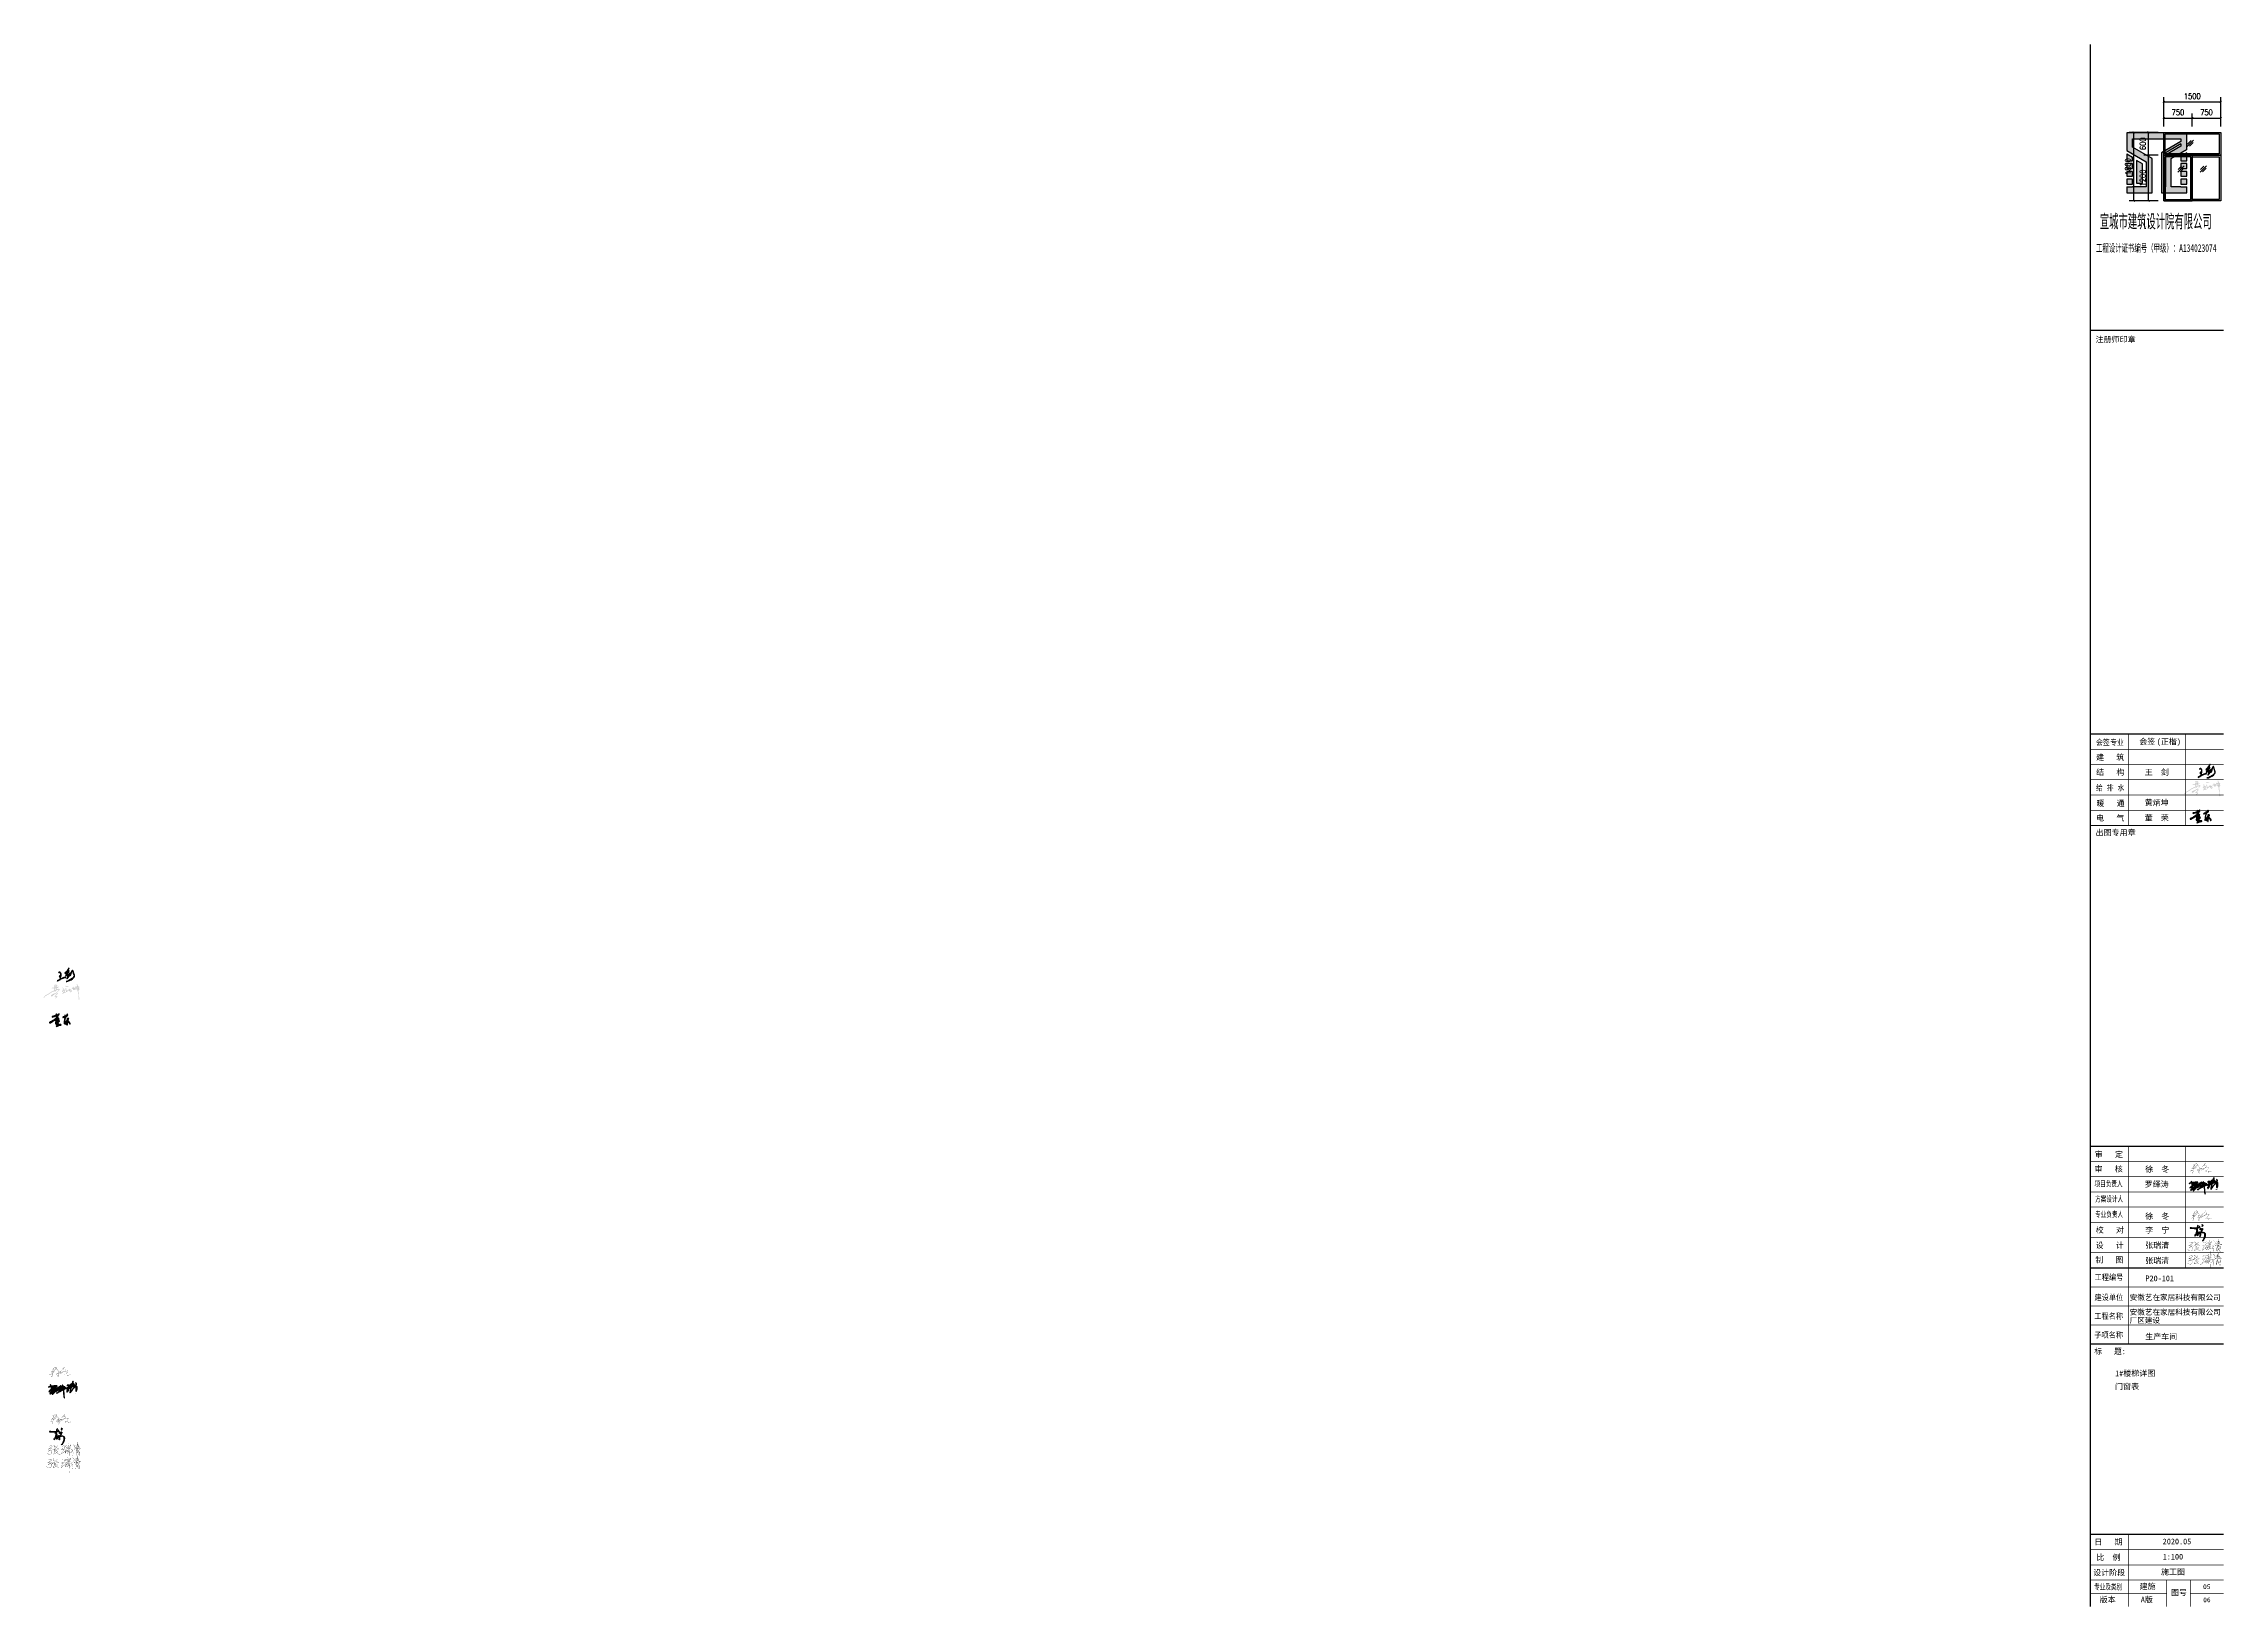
# Model space of a CAD drawing. Extents: x -4747 to 1060961, y -766984 to 396631.
# Drawn here: x 759537 to 816822, y -395780 to -354695 of the extents above; entities that cross this region are included whole.
import ezdxf
from ezdxf.enums import TextEntityAlignment as Align

# ---------------------------------------------------------------- set-up
doc = ezdxf.new("R2010")
doc.units = 0
doc.header["$LTSCALE"] = 1000
doc.header["$MEASUREMENT"] = 0
doc.linetypes.add('CONTINOUS', pattern=[0])
doc.layers.get('0').update_dxf_attribs({"linetype": 'CONTINUOUS'})
doc.layers.get('DEFPOINTS').update_dxf_attribs({"linetype": 'CONTINUOUS'})
for name, color, linetype in [('BZ_标准图框', 7, 'CONTINUOUS'), ('DIM_SYMB', 3, 'CONTINUOUS'), ('PUB_DIM', 3, 'CONTINUOUS'), ('TK_图框线_', 45, 'CONTINUOUS'), ('窗户', 140, 'CONTINUOUS')]:
    doc.layers.add(name, color=color, linetype=linetype)
doc.styles.add('-宋体', font='')
doc.styles.add('DIM_FONT', font='SIMPLEX', dxfattribs={"width": 0.7, "bigfont": 'GBCBIG'})
doc.styles.add('HT', font='simhei.ttf')
doc.styles.get('-宋体').set_extended_font_data('SimSun')
doc.dimstyles.new('DIMN50', dxfattribs={"dimscale": 0.5, "dimtxt": 300, "dimasz": 100, "dimexe": 250, "dimexo": 300, "dimgap": 150, "dimtad": 1, "dimdec": 0, "dimzin": 0, "dimtxsty": 'DIM_FONT', "dimblk": 'ARCHTICK', "dimcen": 0.09, "dimclrt": 7, "dimazin": 3, "dimtfac": 1, "dimtdec": 0, "dimtix": 1, "dimtmove": 0, "dimatfit": 3, "dimtolj": 1, "dimtzin": 0})

# ---------------------------------------------------------------- blocks, each defined once
blk = doc.blocks.new('罗绎涛')
at = {"linetype": 'CONTINUOUS'}
h = blk.add_hatch(color=0, dxfattribs=at)
h.paths.add_polyline_path([(601, 1412), (568, 1389), (557, 1383), (541, 1369), (533, 1363), (531, 1363), (519, 1351), (522, 1344), (528, 1344), (566, 1368), (585, 1383), (601, 1392), (599, 1329), (566, 1295), (549, 1270), (548, 1267), (550, 1262), (557, 1261), (574, 1271), (579, 1276), (588, 1281), (656, 1338), (682, 1363), (709, 1386), (731, 1408), (735, 1409), (740, 1414), (741, 1413), (753, 1418), (760, 1419), (707, 1368), (678, 1332), (653, 1294), (645, 1279), (639, 1262), (639, 1256), (643, 1250), (647, 1248), (656, 1251), (672, 1264), (729, 1324), (729, 1326), (756, 1356), (757, 1360), (764, 1367), (781, 1396), (785, 1412), (783, 1425), (804, 1445), (810, 1448), (815, 1454), (863, 1490), (870, 1493), (877, 1500), (913, 1523), (900, 1508), (887, 1497), (871, 1480), (843, 1460), (826, 1444), (820, 1436), (820, 1433), (827, 1429), (878, 1474), (885, 1477), (893, 1483), (896, 1483), (912, 1490), (918, 1490), (914, 1482), (899, 1463), (865, 1429), (862, 1428), (856, 1421), (831, 1400), (807, 1384), (803, 1384), (802, 1381), (785, 1367), (787, 1361), (791, 1359), (837, 1393), (840, 1393), (843, 1396), (848, 1397), (865, 1406), (902, 1418), (915, 1418), (919, 1416), (919, 1411), (916, 1406), (914, 1398), (891, 1367), (849, 1326), (827, 1308), (803, 1294), (793, 1295), (785, 1305), (783, 1304), (783, 1297), (792, 1288), (804, 1286), (824, 1295), (845, 1310), (868, 1332), (877, 1332), (880, 1335), (884, 1336), (898, 1346), (903, 1347), (907, 1351), (956, 1378), (987, 1393), (990, 1396), (1002, 1400), (1006, 1404), (1023, 1412), (1026, 1400), (1025, 1398), (1027, 1390), (1037, 1237), (1041, 1216), (1040, 1214), (1042, 1208), (1043, 1194), (1047, 1182), (1046, 1178), (1052, 1157), (1052, 1151), (1057, 1136), (1057, 1131), (1060, 1128), (1062, 1129), (1062, 1135), (1058, 1151), (1057, 1167), (1054, 1176), (1054, 1188), (1052, 1191), (1053, 1196), (1051, 1198), (1052, 1202), (1048, 1220), (1049, 1225), (1048, 1235), (1046, 1239), (1047, 1246), (1045, 1257), (1043, 1295), (1044, 1302), (1042, 1306), (1043, 1310), (1041, 1326), (1041, 1356), (1039, 1362), (1040, 1375), (1038, 1376), (1039, 1386), (1037, 1388), (1038, 1393), (1036, 1399), (1037, 1407), (1035, 1412), (1035, 1418), (1043, 1423), (1050, 1425), (1058, 1430), (1060, 1429), (1062, 1432), (1072, 1435), (1097, 1448), (1115, 1454), (1118, 1457), (1118, 1461), (1115, 1464), (1083, 1455), (1109, 1474), (1118, 1486), (1118, 1490), (1114, 1493), (1107, 1493), (1102, 1490), (1097, 1490), (1070, 1481), (1063, 1477), (1024, 1462), (1024, 1467), (1032, 1473), (1036, 1473), (1037, 1475), (1063, 1490), (1069, 1496), (1073, 1505), (1071, 1509), (1065, 1514), (1039, 1520), (1037, 1519), (1022, 1522), (1010, 1522), (1011, 1527), (1002, 1560), (997, 1566), (988, 1565), (985, 1561), (987, 1559), (991, 1560), (991, 1556), (995, 1549), (1000, 1521), (959, 1521), (953, 1519), (948, 1514), (948, 1508), (952, 1502), (951, 1501), (955, 1493), (963, 1460), (968, 1447), (942, 1433), (930, 1423), (930, 1419), (933, 1416), (946, 1417), (948, 1419), (953, 1419), (978, 1429), (988, 1419), (996, 1416), (1003, 1416), (1010, 1423), (1014, 1445), (1017, 1447), (1022, 1425), (996, 1409), (965, 1394), (951, 1385), (943, 1382), (938, 1378), (924, 1372), (923, 1370), (909, 1363), (904, 1362), (893, 1355), (906, 1370), (921, 1391), (928, 1406), (929, 1416), (927, 1421), (922, 1425), (911, 1428), (899, 1427), (890, 1423), (875, 1420), (860, 1413), (898, 1449), (912, 1464), (924, 1480), (929, 1495), (929, 1497), (925, 1501), (915, 1501), (898, 1495), (919, 1515), (920, 1518), (931, 1530), (933, 1541), (931, 1543), (925, 1542), (886, 1516), (873, 1509), (864, 1501), (824, 1473), (822, 1470), (815, 1466), (794, 1447), (771, 1430), (759, 1430), (747, 1426), (751, 1429), (764, 1447), (767, 1447), (766, 1450), (769, 1456), (772, 1458), (773, 1466), (777, 1471), (775, 1472), (776, 1479), (771, 1487), (759, 1488), (754, 1486), (767, 1494), (796, 1523), (798, 1529), (799, 1528), (803, 1533), (801, 1542), (774, 1545), (754, 1543), (742, 1544), (734, 1542), (706, 1542), (700, 1540), (693, 1541), (688, 1539), (668, 1537), (647, 1537), (642, 1535), (637, 1536), (634, 1534), (630, 1535), (601, 1531), (597, 1547), (585, 1571), (580, 1576), (575, 1578), (573, 1579), (568, 1575), (568, 1570), (570, 1568), (574, 1570), (579, 1565), (592, 1531), (591, 1529), (564, 1525), (556, 1522), (549, 1522), (522, 1513), (518, 1513), (504, 1503), (506, 1497), (512, 1494), (514, 1499), (537, 1508), (594, 1519), (599, 1476), (598, 1474), (600, 1456)])
h.paths.add_polyline_path([(610, 1399), (614, 1404), (642, 1426), (672, 1444), (724, 1467), (748, 1475), (756, 1476), (758, 1478), (761, 1477), (764, 1478), (766, 1476), (764, 1467), (753, 1445), (729, 1418), (721, 1414), (718, 1414), (715, 1411), (697, 1403), (674, 1389), (640, 1364), (606, 1335), (610, 1379)], flags=16)
h.paths.add_polyline_path([(611, 1419), (609, 1423), (610, 1456), (607, 1489), (613, 1489), (613, 1496), (615, 1501), (623, 1506), (626, 1506), (630, 1502), (632, 1497), (643, 1481), (645, 1481), (650, 1476), (660, 1472), (671, 1472), (683, 1476), (700, 1487), (676, 1465), (654, 1466), (652, 1464), (656, 1461), (670, 1460), (653, 1445), (641, 1437), (637, 1436), (633, 1432), (622, 1427)], flags=16)
h.paths.add_polyline_path([(679, 1381), (709, 1398), (710, 1399), (697, 1385), (626, 1323), (582, 1290), (573, 1281), (565, 1277), (565, 1279), (596, 1312), (600, 1312), (606, 1322), (630, 1344)], flags=16)
h.paths.add_polyline_path([(653, 1486), (659, 1484), (660, 1482), (673, 1482), (675, 1484), (685, 1487), (699, 1497), (706, 1500), (746, 1528), (753, 1527), (753, 1521), (745, 1512), (690, 1466), (717, 1475), (747, 1490), (769, 1508), (785, 1526), (788, 1532), (787, 1533), (747, 1533), (659, 1526), (657, 1527), (604, 1520), (604, 1516), (606, 1504), (612, 1511), (622, 1517), (632, 1516), (641, 1506)], flags=17)
h.paths.add_polyline_path([(691, 1337), (695, 1340), (695, 1342), (700, 1344), (702, 1349), (705, 1351), (704, 1353), (707, 1354), (707, 1356), (719, 1367), (721, 1371), (723, 1371), (741, 1389), (742, 1392), (746, 1393), (752, 1399), (753, 1402), (755, 1402), (772, 1418), (774, 1419), (774, 1406), (763, 1381), (755, 1372), (746, 1358), (739, 1352), (738, 1349), (710, 1318), (709, 1315), (683, 1289), (678, 1282), (655, 1262), (650, 1260), (650, 1266), (660, 1289), (674, 1309), (674, 1312), (687, 1328), (687, 1330), (692, 1336)], flags=16)
h.paths.add_polyline_path([(961, 1433), (970, 1439), (972, 1439), (973, 1437)], flags=16)
h.paths.add_polyline_path([(961, 1492), (960, 1505), (958, 1509), (966, 1511), (988, 1511), (1001, 1511), (1003, 1509), (1002, 1504), (1004, 1495), (1004, 1484), (999, 1480), (994, 1471), (994, 1467), (997, 1461), (992, 1460), (987, 1456), (975, 1450), (972, 1454), (968, 1466), (968, 1471)], flags=16)
h.paths.add_polyline_path([(977, 1443), (1001, 1456), (1003, 1456), (1005, 1454), (1003, 1451), (980, 1441), (978, 1441)], flags=16)
h.paths.add_polyline_path([(985, 1432), (986, 1434), (1004, 1443), (1002, 1431), (998, 1424), (993, 1425)], flags=16)
h.paths.add_polyline_path([(1003, 1467), (1004, 1469), (1004, 1465)], flags=16)
h.paths.add_polyline_path([(1014, 1484), (1012, 1509), (1012, 1511), (1014, 1511), (1027, 1511), (1044, 1509), (1052, 1506), (1057, 1506), (1062, 1502), (1054, 1494), (1042, 1486), (1034, 1483), (1029, 1478), (1019, 1474)], flags=16)
h.paths.add_polyline_path([(1028, 1451), (1029, 1454), (1043, 1459), (1049, 1463), (1060, 1466), (1062, 1469), (1067, 1469), (1076, 1474), (1084, 1475), (1095, 1480), (1099, 1480), (1101, 1482), (1104, 1482), (1087, 1466), (1066, 1452), (1039, 1449), (1035, 1451)], flags=16)
h.paths.add_polyline_path([(1030, 1436), (1030, 1446), (1032, 1446), (1039, 1444), (1049, 1445), (1052, 1443), (1050, 1443), (1043, 1437), (1035, 1434), (1033, 1432)], flags=16)
h.paths.add_polyline_path([(1060, 1441), (1069, 1447), (1073, 1448), (1075, 1448), (1069, 1444)], flags=16)
h.paths.add_polyline_path([(1211, 1453), (1205, 1452), (1203, 1450), (1196, 1448), (1195, 1446), (1192, 1446), (1189, 1443), (1186, 1443), (1167, 1432), (1162, 1428), (1163, 1423), (1169, 1421), (1187, 1432), (1207, 1442), (1211, 1442), (1205, 1418), (1197, 1397), (1175, 1352), (1169, 1343), (1162, 1337), (1156, 1340), (1154, 1351), (1154, 1361), (1156, 1368), (1156, 1378), (1154, 1379), (1150, 1374), (1151, 1368), (1149, 1363), (1148, 1348), (1151, 1335), (1158, 1329), (1167, 1330), (1181, 1344), (1197, 1375), (1198, 1380), (1201, 1384), (1214, 1414), (1221, 1441), (1221, 1446), (1226, 1451), (1298, 1487), (1280, 1429), (1281, 1427), (1275, 1409), (1267, 1374), (1264, 1369), (1265, 1367), (1259, 1344), (1255, 1311), (1259, 1306), (1264, 1303), (1273, 1307), (1284, 1319), (1284, 1321), (1290, 1328), (1290, 1330), (1293, 1332), (1299, 1343), (1314, 1364), (1313, 1365), (1319, 1372), (1321, 1378), (1329, 1387), (1328, 1388), (1332, 1392), (1334, 1398), (1343, 1408), (1344, 1412), (1364, 1436), (1368, 1443), (1404, 1478), (1415, 1487), (1417, 1487), (1419, 1490), (1438, 1502), (1438, 1504), (1442, 1505), (1465, 1520), (1482, 1526), (1485, 1525), (1491, 1518), (1495, 1505), (1494, 1504), (1497, 1482), (1497, 1469), (1495, 1452), (1493, 1447), (1493, 1431), (1489, 1421), (1486, 1403), (1475, 1374), (1471, 1388), (1472, 1396), (1470, 1398), (1470, 1424), (1472, 1427), (1471, 1433), (1473, 1444), (1472, 1446), (1474, 1449), (1474, 1459), (1476, 1461), (1477, 1470), (1480, 1475), (1480, 1479), (1482, 1480), (1481, 1483), (1483, 1485), (1484, 1492), (1487, 1498), (1486, 1504), (1483, 1507), (1479, 1503), (1479, 1499), (1476, 1496), (1469, 1479), (1462, 1450), (1461, 1427), (1459, 1422), (1459, 1391), (1461, 1388), (1460, 1387), (1462, 1382), (1462, 1376), (1468, 1363), (1477, 1357), (1479, 1359), (1481, 1358), (1485, 1364), (1484, 1366), (1489, 1373), (1493, 1389), (1495, 1391), (1497, 1399), (1496, 1400), (1498, 1401), (1498, 1407), (1499, 1405), (1501, 1409), (1500, 1411), (1502, 1413), (1502, 1421), (1504, 1425), (1504, 1434), (1508, 1442), (1505, 1444), (1508, 1451), (1507, 1457), (1509, 1474), (1508, 1490), (1506, 1495), (1507, 1502), (1505, 1505), (1503, 1519), (1498, 1528), (1487, 1535), (1474, 1534), (1453, 1524), (1411, 1494), (1381, 1467), (1351, 1434), (1351, 1432), (1332, 1408), (1307, 1369), (1305, 1368), (1299, 1357), (1281, 1333), (1280, 1329), (1265, 1314), (1271, 1355), (1274, 1362), (1273, 1364), (1277, 1374), (1276, 1376), (1278, 1378), (1278, 1384), (1282, 1391), (1281, 1394), (1284, 1399), (1284, 1406), (1287, 1412), (1287, 1417), (1291, 1427), (1291, 1432), (1293, 1435), (1299, 1460), (1301, 1462), (1300, 1463), (1306, 1477), (1306, 1481), (1314, 1496), (1361, 1519), (1372, 1524), (1375, 1524), (1393, 1534), (1396, 1534), (1399, 1537), (1410, 1541), (1421, 1548), (1427, 1549), (1454, 1564), (1474, 1579), (1482, 1588), (1486, 1600), (1488, 1602), (1486, 1604), (1487, 1611), (1484, 1615), (1480, 1626), (1473, 1634), (1472, 1638), (1461, 1649), (1459, 1653), (1456, 1655), (1451, 1654), (1464, 1639), (1472, 1627), (1472, 1624), (1475, 1622), (1478, 1613), (1478, 1602), (1475, 1594), (1458, 1578), (1437, 1565), (1403, 1548), (1400, 1548), (1387, 1540), (1384, 1540), (1380, 1537), (1375, 1536), (1369, 1532), (1366, 1532), (1352, 1525), (1375, 1539), (1396, 1554), (1399, 1558), (1408, 1563), (1417, 1572), (1420, 1579), (1419, 1586), (1414, 1588), (1391, 1585), (1388, 1583), (1368, 1579), (1345, 1571), (1378, 1595), (1389, 1611), (1389, 1618), (1378, 1625), (1362, 1627), (1344, 1625), (1347, 1643), (1349, 1646), (1350, 1654), (1353, 1660), (1354, 1668), (1357, 1673), (1359, 1683), (1366, 1688), (1380, 1686), (1384, 1687), (1383, 1691), (1366, 1696), (1364, 1697), (1358, 1696), (1349, 1686), (1341, 1662), (1333, 1623), (1306, 1617), (1284, 1605), (1272, 1596), (1258, 1582), (1255, 1576), (1250, 1572), (1239, 1558), (1240, 1555), (1256, 1567), (1256, 1569), (1259, 1569), (1272, 1584), (1282, 1592), (1305, 1606), (1330, 1612), (1322, 1580), (1323, 1578), (1321, 1576), (1318, 1562), (1305, 1555), (1265, 1540), (1244, 1529), (1232, 1525), (1227, 1520), (1227, 1518), (1231, 1514), (1235, 1514), (1268, 1528), (1281, 1536), (1284, 1536), (1298, 1543), (1315, 1549), (1313, 1538), (1311, 1536), (1307, 1515), (1304, 1510), (1303, 1503), (1298, 1498), (1223, 1460), (1219, 1472), (1208, 1479), (1192, 1479), (1169, 1472), (1186, 1490), (1186, 1492), (1195, 1501), (1198, 1507), (1208, 1518), (1208, 1521), (1215, 1530), (1215, 1533), (1221, 1542), (1223, 1548), (1223, 1562), (1218, 1569), (1212, 1572), (1176, 1574), (1167, 1571), (1159, 1565), (1157, 1561), (1158, 1557), (1156, 1555), (1158, 1551), (1162, 1551), (1169, 1561), (1177, 1564), (1198, 1564), (1212, 1560), (1214, 1552), (1207, 1533), (1205, 1532), (1194, 1512), (1191, 1510), (1191, 1508), (1178, 1493), (1178, 1491), (1159, 1470), (1153, 1465), (1147, 1463), (1130, 1453), (1122, 1446), (1121, 1442), (1125, 1438), (1129, 1438), (1158, 1458), (1172, 1464), (1191, 1469), (1207, 1469), (1212, 1461)])
h.paths.add_polyline_path([(1314, 1508), (1316, 1509), (1316, 1513), (1319, 1520), (1318, 1523), (1321, 1527), (1321, 1534), (1325, 1541), (1324, 1543), (1326, 1546), (1328, 1549), (1328, 1554), (1355, 1565), (1406, 1578), (1409, 1578), (1409, 1576), (1400, 1566), (1367, 1541), (1357, 1536), (1347, 1528), (1316, 1509), (1316, 1509)], flags=16)
h.paths.add_polyline_path([(1331, 1571), (1352, 1583), (1358, 1589), (1360, 1589), (1375, 1604), (1379, 1611), (1379, 1614), (1373, 1616), (1361, 1616), (1349, 1616), (1341, 1613), (1343, 1612), (1341, 1611), (1339, 1598), (1332, 1580)], flags=17)
at = {"linetype": 'CONTINUOUS', "elevation": 15943667}
for points in [[(575, 1578), (573, 1579), (568, 1575), (568, 1570), (570, 1568), (574, 1570), (579, 1565), (592, 1531), (591, 1529), (564, 1525), (556, 1522), (549, 1522), (522, 1513), (518, 1513), (504, 1503), (506, 1497), (512, 1494), (514, 1499), (537, 1508), (594, 1519), (599, 1476), (598, 1474), (600, 1456), (601, 1412), (568, 1389), (557, 1383), (541, 1369), (533, 1363), (531, 1363), (519, 1351), (522, 1344), (528, 1344), (566, 1368), (585, 1383), (601, 1392), (599, 1329), (566, 1295), (549, 1270), (548, 1267), (550, 1262), (557, 1261), (574, 1271), (579, 1276), (588, 1281), (656, 1338), (682, 1363), (709, 1386), (731, 1408), (735, 1409), (740, 1414), (741, 1413), (753, 1418), (760, 1419), (707, 1368), (678, 1332), (653, 1294), (645, 1279), (639, 1262), (639, 1256), (643, 1250), (647, 1248), (656, 1251), (672, 1264), (729, 1324), (729, 1326), (756, 1356), (757, 1360), (764, 1367), (781, 1396), (785, 1412), (783, 1425), (804, 1445), (810, 1448), (815, 1454), (863, 1490), (870, 1493), (877, 1500), (913, 1523), (900, 1508), (887, 1497), (871, 1480), (843, 1460), (826, 1444), (820, 1436), (820, 1433), (827, 1429), (878, 1474), (885, 1477), (893, 1483), (896, 1483), (912, 1490), (918, 1490), (914, 1482), (899, 1463), (865, 1429), (862, 1428), (856, 1421), (831, 1400), (807, 1384), (803, 1384), (802, 1381), (785, 1367), (787, 1361), (791, 1359), (837, 1393), (840, 1393), (843, 1396), (848, 1397), (865, 1406), (902, 1418), (915, 1418), (919, 1416), (919, 1411), (916, 1406), (914, 1398), (891, 1367), (849, 1326), (827, 1308), (803, 1294), (793, 1295), (785, 1305), (783, 1304), (783, 1297), (792, 1288), (804, 1286), (824, 1295), (845, 1310), (868, 1332), (877, 1332), (880, 1335), (884, 1336), (898, 1346), (903, 1347), (907, 1351), (956, 1378), (987, 1393), (990, 1396), (1002, 1400), (1006, 1404), (1023, 1412), (1026, 1400), (1025, 1398), (1027, 1390), (1037, 1237), (1041, 1216), (1040, 1214), (1042, 1208), (1043, 1194), (1047, 1182), (1046, 1178), (1052, 1157), (1052, 1151), (1057, 1136), (1057, 1131), (1060, 1128), (1062, 1129), (1062, 1135), (1058, 1151), (1057, 1167), (1054, 1176), (1054, 1188), (1052, 1191), (1053, 1196), (1051, 1198), (1052, 1202), (1048, 1220), (1049, 1225), (1048, 1235), (1046, 1239), (1047, 1246), (1045, 1257), (1043, 1295), (1044, 1302), (1042, 1306), (1043, 1310), (1041, 1326), (1041, 1356), (1039, 1362), (1040, 1375), (1038, 1376), (1039, 1386), (1037, 1388), (1038, 1393), (1036, 1399), (1037, 1407), (1035, 1412), (1035, 1418), (1043, 1423), (1050, 1425), (1058, 1430), (1060, 1429), (1062, 1432), (1072, 1435), (1097, 1448), (1115, 1454), (1118, 1457), (1118, 1461), (1115, 1464), (1083, 1455), (1109, 1474), (1118, 1486), (1118, 1490), (1114, 1493), (1107, 1493), (1102, 1490), (1097, 1490), (1070, 1481), (1063, 1477), (1024, 1462), (1024, 1467), (1032, 1473), (1036, 1473), (1037, 1475), (1063, 1490), (1069, 1496), (1073, 1505), (1071, 1509), (1065, 1514), (1039, 1520), (1037, 1519), (1022, 1522), (1010, 1522), (1011, 1527), (1002, 1560), (997, 1566), (988, 1565), (985, 1561), (987, 1559), (991, 1560), (991, 1556), (995, 1549), (1000, 1521), (959, 1521), (953, 1519), (948, 1514), (948, 1508), (952, 1502), (951, 1501), (955, 1493), (963, 1460), (968, 1447), (942, 1433), (930, 1423), (930, 1419), (933, 1416), (946, 1417), (948, 1419), (953, 1419), (978, 1429), (988, 1419), (996, 1416), (1003, 1416), (1010, 1423), (1014, 1445), (1017, 1447), (1022, 1425), (996, 1409), (965, 1394), (951, 1385), (943, 1382), (938, 1378), (924, 1372), (923, 1370), (909, 1363), (904, 1362), (893, 1355), (906, 1370), (921, 1391), (928, 1406), (929, 1416), (927, 1421), (922, 1425), (911, 1428), (899, 1427), (890, 1423), (875, 1420), (860, 1413), (898, 1449), (912, 1464), (924, 1480), (929, 1495), (929, 1497), (925, 1501), (915, 1501), (898, 1495), (919, 1515), (920, 1518), (931, 1530), (933, 1541), (931, 1543), (925, 1542), (886, 1516), (873, 1509), (864, 1501), (824, 1473), (822, 1470), (815, 1466), (794, 1447), (771, 1430), (759, 1430), (747, 1426), (751, 1429), (764, 1447), (767, 1447), (766, 1450), (769, 1456), (772, 1458), (773, 1466), (777, 1471), (775, 1472), (776, 1479), (771, 1487), (759, 1488), (754, 1486), (767, 1494), (796, 1523), (798, 1529), (799, 1528), (803, 1533), (801, 1542), (774, 1545), (754, 1543), (742, 1544), (734, 1542), (706, 1542), (700, 1540), (693, 1541), (688, 1539), (668, 1537), (647, 1537), (642, 1535), (637, 1536), (634, 1534), (630, 1535), (601, 1531), (597, 1547), (585, 1571), (580, 1576), (575, 1578)], [(747, 1533), (787, 1533), (788, 1532), (785, 1526), (769, 1508), (747, 1490), (717, 1475), (690, 1466), (745, 1512), (753, 1521), (753, 1527), (746, 1528), (706, 1500), (699, 1497), (685, 1487), (675, 1484), (673, 1482), (660, 1482), (659, 1484), (653, 1486), (641, 1506), (632, 1516), (622, 1517), (612, 1511), (606, 1504), (604, 1516), (604, 1520), (657, 1527), (659, 1526), (747, 1533)], [(1366, 1696), (1364, 1697), (1358, 1696), (1349, 1686), (1341, 1662), (1333, 1623), (1306, 1617), (1284, 1605), (1272, 1596), (1258, 1582), (1255, 1576), (1250, 1572), (1239, 1558), (1240, 1555), (1256, 1567), (1256, 1569), (1259, 1569), (1272, 1584), (1282, 1592), (1305, 1606), (1330, 1612), (1322, 1580), (1323, 1578), (1321, 1576), (1318, 1562), (1305, 1555), (1265, 1540), (1244, 1529), (1232, 1525), (1227, 1520), (1227, 1518), (1231, 1514), (1235, 1514), (1268, 1528), (1281, 1536), (1284, 1536), (1298, 1543), (1315, 1549), (1313, 1538), (1311, 1536), (1307, 1515), (1304, 1510), (1303, 1503), (1298, 1498), (1223, 1460), (1219, 1472), (1208, 1479), (1192, 1479), (1169, 1472), (1186, 1490), (1186, 1492), (1195, 1501), (1198, 1507), (1208, 1518), (1208, 1521), (1215, 1530), (1215, 1533), (1221, 1542), (1223, 1548), (1223, 1562), (1218, 1569), (1212, 1572), (1176, 1574), (1167, 1571), (1159, 1565), (1157, 1561), (1158, 1557), (1156, 1555), (1158, 1551), (1162, 1551), (1169, 1561), (1177, 1564), (1198, 1564), (1212, 1560), (1214, 1552), (1207, 1533), (1205, 1532), (1194, 1512), (1191, 1510), (1191, 1508), (1178, 1493), (1178, 1491), (1159, 1470), (1153, 1465), (1147, 1463), (1130, 1453), (1122, 1446), (1121, 1442), (1125, 1438), (1129, 1438), (1158, 1458), (1172, 1464), (1191, 1469), (1207, 1469), (1212, 1461), (1211, 1453), (1205, 1452), (1203, 1450), (1196, 1448), (1195, 1446), (1192, 1446), (1189, 1443), (1186, 1443), (1167, 1432), (1162, 1428), (1163, 1423), (1169, 1421), (1187, 1432), (1207, 1442), (1211, 1442), (1205, 1418), (1197, 1397), (1175, 1352), (1169, 1343), (1162, 1337), (1156, 1340), (1154, 1351), (1154, 1361), (1156, 1368), (1156, 1378), (1154, 1379), (1150, 1374), (1151, 1368), (1149, 1363), (1148, 1348), (1151, 1335), (1158, 1329), (1167, 1330), (1181, 1344), (1197, 1375), (1198, 1380), (1201, 1384), (1214, 1414), (1221, 1441), (1221, 1446), (1226, 1451), (1298, 1487), (1280, 1429), (1281, 1427), (1275, 1409), (1267, 1374), (1264, 1369), (1265, 1367), (1259, 1344), (1255, 1311), (1259, 1306), (1264, 1303), (1273, 1307), (1284, 1319), (1284, 1321), (1290, 1328), (1290, 1330), (1293, 1332), (1299, 1343), (1314, 1364), (1313, 1365), (1319, 1372), (1321, 1378), (1329, 1387), (1328, 1388), (1332, 1392), (1334, 1398), (1343, 1408), (1344, 1412), (1364, 1436), (1368, 1443), (1404, 1478), (1415, 1487), (1417, 1487), (1419, 1490), (1438, 1502), (1438, 1504), (1442, 1505), (1465, 1520), (1482, 1526), (1485, 1525), (1491, 1518), (1495, 1505), (1494, 1504), (1497, 1482), (1497, 1469), (1495, 1452), (1493, 1447), (1493, 1431), (1489, 1421), (1486, 1403), (1475, 1374), (1471, 1388), (1472, 1396), (1470, 1398), (1470, 1424), (1472, 1427), (1471, 1433), (1473, 1444), (1472, 1446), (1474, 1449), (1474, 1459), (1476, 1461), (1477, 1470), (1480, 1475), (1480, 1479), (1482, 1480), (1481, 1483), (1483, 1485), (1484, 1492), (1487, 1498), (1486, 1504), (1483, 1507), (1479, 1503), (1479, 1499), (1476, 1496), (1469, 1479), (1462, 1450), (1461, 1427), (1459, 1422), (1459, 1391), (1461, 1388), (1460, 1387), (1462, 1382), (1462, 1376), (1468, 1363), (1477, 1357), (1479, 1359), (1481, 1358), (1485, 1364), (1484, 1366), (1489, 1373), (1493, 1389), (1495, 1391), (1497, 1399), (1496, 1400), (1498, 1401), (1498, 1407), (1499, 1405), (1501, 1409), (1500, 1411), (1502, 1413), (1502, 1421), (1504, 1425), (1504, 1434), (1508, 1442), (1505, 1444), (1508, 1451), (1507, 1457), (1509, 1474), (1508, 1490), (1506, 1495), (1507, 1502), (1505, 1505), (1503, 1519), (1498, 1528), (1487, 1535), (1474, 1534), (1453, 1524), (1411, 1494), (1381, 1467), (1351, 1434), (1351, 1432), (1332, 1408), (1307, 1369), (1305, 1368), (1299, 1357), (1281, 1333), (1280, 1329), (1265, 1314), (1271, 1355), (1274, 1362), (1273, 1364), (1277, 1374), (1276, 1376), (1278, 1378), (1278, 1384), (1282, 1391), (1281, 1394), (1284, 1399), (1284, 1406), (1287, 1412), (1287, 1417), (1291, 1427), (1291, 1432), (1293, 1435), (1299, 1460), (1301, 1462), (1300, 1463), (1306, 1477), (1306, 1481), (1314, 1496), (1361, 1519), (1372, 1524), (1375, 1524), (1393, 1534), (1396, 1534), (1399, 1537), (1410, 1541), (1421, 1548), (1427, 1549), (1454, 1564), (1474, 1579), (1482, 1588), (1486, 1600), (1488, 1602), (1486, 1604), (1487, 1611), (1484, 1615), (1480, 1626), (1473, 1634), (1472, 1638), (1461, 1649), (1459, 1653), (1456, 1655), (1451, 1654), (1464, 1639), (1472, 1627), (1472, 1624), (1475, 1622), (1478, 1613), (1478, 1602), (1475, 1594), (1458, 1578), (1437, 1565), (1403, 1548), (1400, 1548), (1387, 1540), (1384, 1540), (1380, 1537), (1375, 1536), (1369, 1532), (1366, 1532), (1352, 1525), (1375, 1539), (1396, 1554), (1399, 1558), (1408, 1563), (1417, 1572), (1420, 1579), (1419, 1586), (1414, 1588), (1391, 1585), (1388, 1583), (1368, 1579), (1345, 1571), (1378, 1595), (1389, 1611), (1389, 1618), (1378, 1625), (1362, 1627), (1344, 1625), (1347, 1643), (1349, 1646), (1350, 1654), (1353, 1660), (1354, 1668), (1357, 1673), (1359, 1683), (1366, 1688), (1380, 1686), (1384, 1687), (1383, 1691), (1366, 1696)], [(1406, 1578), (1409, 1578), (1409, 1576), (1400, 1566), (1367, 1541), (1357, 1536), (1347, 1528), (1314, 1508), (1316, 1509), (1316, 1513), (1319, 1520), (1318, 1523), (1321, 1527), (1321, 1534), (1325, 1541), (1324, 1543), (1326, 1546), (1325, 1547), (1326, 1546), (1328, 1549), (1328, 1554), (1355, 1565), (1406, 1578)], [(1349, 1616), (1361, 1616), (1373, 1616), (1379, 1614), (1379, 1611), (1375, 1604), (1360, 1589), (1358, 1589), (1352, 1583), (1331, 1571), (1332, 1580), (1339, 1598), (1341, 1611), (1343, 1612), (1341, 1613), (1349, 1616)], [(1341, 1570), (1342, 1570), (1341, 1570)], [(709, 1398), (710, 1399), (697, 1385), (626, 1323), (582, 1290), (573, 1281), (565, 1277), (565, 1279), (596, 1312), (600, 1312), (606, 1322), (630, 1344), (679, 1381), (709, 1398)], [(758, 1478), (761, 1477), (764, 1478), (766, 1476), (764, 1467), (753, 1445), (729, 1418), (721, 1414), (718, 1414), (715, 1411), (697, 1403), (674, 1389), (640, 1364), (606, 1335), (610, 1379), (610, 1399), (614, 1404), (642, 1426), (672, 1444), (724, 1467), (748, 1475), (756, 1476), (758, 1478)], [(623, 1506), (626, 1506), (630, 1502), (632, 1497), (643, 1481), (645, 1481), (650, 1476), (660, 1472), (671, 1472), (683, 1476), (700, 1487), (676, 1465), (654, 1466), (652, 1464), (656, 1461), (670, 1460), (653, 1445), (641, 1437), (637, 1436), (633, 1432), (622, 1427), (611, 1419), (609, 1423), (610, 1456), (607, 1489), (613, 1489), (613, 1496), (615, 1501), (623, 1506)], [(772, 1418), (774, 1419), (774, 1406), (763, 1381), (755, 1372), (746, 1358), (739, 1352), (738, 1349), (710, 1318), (709, 1315), (683, 1289), (678, 1282), (655, 1262), (650, 1260), (650, 1266), (660, 1289), (674, 1309), (674, 1312), (687, 1328), (687, 1330), (692, 1336), (691, 1337), (695, 1340), (695, 1342), (700, 1344), (702, 1349), (705, 1351), (704, 1353), (707, 1354), (707, 1356), (719, 1367), (721, 1371), (723, 1371), (741, 1389), (742, 1392), (746, 1393), (752, 1399), (753, 1402), (755, 1402), (772, 1418)], [(784, 1455), (783, 1456), (783, 1454), (784, 1455)], [(787, 1499), (786, 1500), (786, 1496), (787, 1499)], [(823, 1458), (822, 1459), (822, 1456), (823, 1458)], [(845, 1443), (844, 1444), (844, 1442), (845, 1443)], [(966, 1511), (988, 1511), (1001, 1511), (1003, 1509), (1002, 1504), (1004, 1495), (1004, 1484), (999, 1480), (994, 1471), (994, 1467), (997, 1461), (992, 1460), (987, 1456), (975, 1450), (972, 1454), (968, 1466), (968, 1471), (961, 1492), (960, 1505), (958, 1509), (966, 1511)], [(970, 1439), (972, 1439), (973, 1437), (961, 1433), (970, 1439)], [(1001, 1456), (1003, 1456), (1005, 1454), (1003, 1451), (980, 1441), (978, 1441), (977, 1443), (1001, 1456)], [(1003, 1442), (1004, 1442), (1002, 1431), (998, 1424), (993, 1425), (985, 1432), (986, 1434), (1003, 1442)], [(1003, 1467), (1004, 1469), (1004, 1465), (1003, 1467)], [(1014, 1511), (1027, 1511), (1044, 1509), (1052, 1506), (1057, 1506), (1062, 1502), (1054, 1494), (1042, 1486), (1034, 1483), (1029, 1478), (1019, 1474), (1014, 1484), (1012, 1509), (1012, 1511), (1014, 1511)], [(1101, 1482), (1104, 1482), (1087, 1466), (1066, 1452), (1039, 1449), (1035, 1451), (1028, 1451), (1029, 1454), (1043, 1459), (1049, 1463), (1060, 1466), (1062, 1469), (1067, 1469), (1076, 1474), (1084, 1475), (1095, 1480), (1099, 1480), (1101, 1482)], [(1030, 1446), (1032, 1446), (1039, 1444), (1049, 1445), (1052, 1443), (1050, 1443), (1043, 1437), (1035, 1434), (1032, 1431), (1033, 1432), (1030, 1436), (1030, 1446)], [(1073, 1448), (1078, 1448), (1075, 1448), (1069, 1444), (1060, 1441), (1069, 1447), (1073, 1448)], [(1460, 1285), (1459, 1286), (1459, 1284), (1460, 1285)], [(1486, 1366), (1485, 1367), (1485, 1365), (1486, 1366)]]:
    blk.add_lwpolyline(points, dxfattribs=at)
blk = doc.blocks.new('A$C468503B5')
at = {"const_width": 8.16}
for points in [[(463, -177), (483, -185), (503, -193), (518, -209), (526, -233), (526, -247), (513, -279), (492, -305), (472, -327), (444, -357), (394, -399), (384, -401), (380, -395), (385, -389), (405, -383), (442, -375), (455, -377), (466, -380), (474, -386), (478, -390), (478, -399), (472, -416), (460, -432), (436, -459), (424, -469), (409, -481), (394, -493), (376, -507), (351, -526), (337, -537), (329, -538), (324, -536), (323, -531), (325, -525), (334, -517), (369, -517), (402, -517), (416, -517), (427, -520), (443, -528), (449, -537), (452, -549), (452, -563), (447, -591), (442, -611), (434, -641), (429, -644), (424, -639), (424, -630), (432, -610), (445, -580), (459, -523), (490, -436), (521, -362), (564, -296), (596, -247), (640, -180), (655, -171), (672, -172), (676, -182), (673, -198), (661, -230), (638, -284), (623, -319), (576, -364), (544, -389), (525, -403), (505, -419), (485, -425), (466, -424), (458, -416), (455, -397), (460, -368), (471, -313), (478, -278), (501, -236), (538, -184), (583, -144), (614, -130), (642, -140), (682, -205), (716, -258), (753, -319), (781, -353), (802, -371), (829, -392), (863, -404), (889, -414), (921, -421), (961, -429), (999, -430)], [(689, -396), (698, -388), (709, -388), (727, -387), (739, -387), (751, -387), (763, -390), (774, -399), (774, -399), (781, -416), (781, -432), (774, -442), (765, -454), (759, -462), (753, -473), (737, -488), (730, -494), (719, -503), (711, -511), (699, -521), (686, -521), (678, -515), (672, -500), (672, -483), (682, -468), (689, -458), (706, -450), (720, -455), (731, -459), (742, -468), (749, -476), (762, -489), (771, -506), (779, -520), (787, -536), (794, -550), (794, -563), (797, -576), (796, -593), (793, -611), (791, -620), (779, -633), (772, -640), (759, -645), (742, -650), (731, -647), (719, -633), (719, -619), (719, -597), (732, -576), (745, -546), (761, -520), (779, -491), (793, -468), (873, -377), (928, -315), (968, -269), (1034, -199), (1063, -171), (1076, -159), (1084, -148), (1090, -138), (1085, -129), (1081, -129), (1076, -138), (1070, -148), (1058, -188), (1042, -237), (1047, -241), (1051, -241), (1059, -232), (1079, -232), (1096, -232), (1111, -232), (1126, -238), (1136, -244), (1142, -255), (1142, -267), (1137, -293), (1124, -312), (1093, -340), (1072, -365), (1029, -390), (1003, -410), (968, -436), (940, -453), (902, -471), (862, -489), (826, -496), (814, -488), (793, -468), (833, -423), (867, -418), (894, -413), (945, -404), (979, -392), (1011, -383), (1072, -365), (1104, -359), (1141, -351), (1189, -341), (1226, -331), (1263, -331), (1270, -334), (1280, -350), (1264, -382), (1238, -417), (1191, -458), (1161, -484), (1135, -505), (1117, -521), (1103, -536), (1111, -547), (1111, -547), (1126, -547), (1145, -535), (1166, -532), (1195, -528), (1215, -526), (1244, -532), (1262, -536), (1272, -558), (1268, -574), (1258, -587), (1241, -587), (1243, -574), (1253, -573), (1279, -573), (1302, -560), (1347, -550), (1374, -543), (1385, -539), (1413, -528)]]:
    blk.add_lwpolyline(points, dxfattribs=at)
blk = doc.blocks.new('QM1')
at = {"linetype": 'CONTINOUS'}
h = blk.add_hatch(color=256, dxfattribs=at)
h.paths.add_polyline_path([(-437, 510), (-420, 515), (-416, 550), (-430, 545), (-628, 516), (-663, 524), (-806, 511), (-1060, 511), (-1228, 526), (-1372, 540), (-1494, 552), (-1530, 565), (-1598, 547), (-1603, 531), (-1579, 510), (-1393, 510), (-1224, 488), (-1145, 485), (-959, 477), (-666, 475)])
h.paths.add_polyline_path([(-360, 569), (-416, 550), (-420, 515), (-362, 535)])
h.paths.add_polyline_path([(-346, 755), (-317, 853), (-247, 955), (-253, 979), (-250, 996), (-286, 998), (-356, 903), (-382, 833), (-395, 726), (-416, 550), (-360, 569)])
h.paths.add_polyline_path([(1, 754), (-3, 776), (2, 791), (-14, 798), (-49, 778), (-69, 730), (-102, 690), (-246, 608), (-360, 569), (-362, 535), (-254, 572), (-122, 640), (-57, 687)])
h.paths.add_polyline_path([(-365, 502), (-362, 535), (-420, 515), (-425, 472), (-456, 271), (-424, 216), (-401, 329)])
h.paths.add_polyline_path([(-521, 326), (-559, 310), (-620, 237), (-594, 254), (-581, 254), (-565, 255), (-543, 281), (-524, 281), (-510, 281), (-499, 270), (-482, 253), (-462, 226), (-456, 271), (-467, 291)])
h.paths.add_polyline_path([(-440, 138), (-462, 226), (-473, 157), (-598, -303), (-680, -545), (-731, -666), (-771, -759), (-787, -755), (-788, -602), (-799, -611), (-816, -795), (-793, -825), (-771, -829), (-692, -665), (-588, -420), (-470, -7)])
h.paths.add_polyline_path([(-424, 216), (-456, 271), (-462, 226), (-440, 138)])
h.paths.add_polyline_path([(-410, 193), (-424, 216), (-440, 138), (-435, 117), (-427, 76), (-410, 16), (-406, -42), (-400, -126), (-400, -215), (-400, -274), (-404, -347), (-409, -434), (-411, -500), (-415, -589), (-421, -645), (-421, -691), (-421, -732), (-411, -752), (-392, -766), (-367, -766), (-349, -747), (-336, -734), (-316, -687), (-291, -622), (-258, -533), (-235, -468), (-219, -430), (-206, -396), (-196, -370), (-187, -355), (-174, -331), (-160, -311), (-135, -269), (-121, -245), (-108, -240), (-82, -216), (-55, -197), (-28, -181), (-15, -181), (-6, -181), (1, -190), (10, -201), (24, -221), (35, -272), (51, -323), (62, -389), (69, -467), (69, -504), (69, -548), (68, -596), (66, -640), (66, -670), (55, -730), (50, -745), (49, -788), (34, -819), (30, -847), (30, -866), (37, -877), (46, -877), (56, -873), (64, -855), (70, -855), (85, -843), (83, -811), (93, -784), (101, -743), (112, -660), (114, -611), (113, -526), (110, -457), (101, -390), (93, -336), (81, -284), (65, -220), (48, -174), (28, -149), (12, -138), (-19, -138), (-60, -159), (-131, -235), (-202, -372), (-270, -512), (-358, -709), (-379, -707), (-377, -682), (-369, -555), (-354, -300), (-369, -24)])
for points in [[(93, 523), (83, 551), (55, 567), (52, 549), (43, 532), (41, 499), (53, 474), (70, 437), (80, 416), (89, 382), (86, 348), (80, 317), (80, 282), (79, 248), (92, 232), (112, 222), (145, 223), (173, 227), (197, 240), (218, 259), (235, 275), (251, 293), (268, 314), (288, 336), (310, 365), (336, 382), (353, 400), (371, 413), (385, 422), (411, 424), (432, 424), (447, 418), (455, 401), (454, 375), (442, 334), (425, 282), (403, 228), (363, 139), (313, 27), (293, -20), (267, -79), (227, -168), (211, -210), (198, -240), (200, -271), (216, -283), (238, -291), (284, -291), (312, -287), (360, -276), (416, -266), (456, -255), (496, -249), (547, -248), (606, -247), (660, -256), (713, -270), (750, -285), (777, -301), (801, -328), (832, -367), (853, -413), (872, -469), (882, -506), (889, -556), (881, -696), (873, -766), (864, -848), (821, -980), (810, -1016), (793, -1066), (775, -1117), (760, -1157), (699, -1302), (680, -1343), (660, -1385), (627, -1450), (599, -1495), (583, -1528), (554, -1565), (522, -1604), (456, -1678), (529, -1622), (579, -1576), (607, -1545), (630, -1510), (666, -1450), (710, -1356), (733, -1318), (750, -1278), (772, -1231), (792, -1173), (809, -1127), (828, -1091), (835, -1069), (847, -1026), (862, -990), (872, -956), (883, -921), (896, -881), (905, -853), (906, -816), (912, -772), (914, -728), (919, -697), (925, -663), (928, -623), (930, -577), (930, -553), (928, -510), (913, -453), (900, -410), (873, -359), (854, -323), (832, -296), (806, -268), (767, -241), (729, -226), (688, -213), (653, -207), (613, -203), (561, -204), (519, -203), (465, -209), (435, -215), (395, -225), (347, -239), (317, -243), (287, -250), (260, -253), (247, -249), (243, -239), (243, -227), (248, -216), (261, -186), (287, -129), (327, -34), (367, 62), (408, 157), (437, 224), (450, 256), (462, 280), (471, 304), (476, 327), (481, 348), (487, 374), (491, 402), (487, 437), (475, 451), (448, 461), (421, 461), (390, 455), (356, 440), (337, 429), (314, 411), (288, 390), (247, 344), (225, 304), (191, 281), (164, 263), (140, 262), (124, 277), (115, 293), (119, 322), (121, 364), (120, 425), (114, 478)], [(532, 1004), (529, 1044), (486, 1083), (442, 1110), (415, 1103), (402, 1072), (416, 1053), (451, 1038), (476, 1027), (492, 1002), (490, 977), (479, 941), (462, 892), (431, 850), (406, 796), (421, 803), (451, 841), (483, 878), (520, 947)]]:
    blk.add_hatch(color=256, dxfattribs=at).paths.add_polyline_path(points)
for points in [[(-1598, 547), (-1603, 531), (-1579, 510), (-1393, 510), (-1224, 488), (-1145, 485), (-959, 477), (-666, 475), (-437, 510), (-254, 572), (-122, 640), (-57, 687), (1, 754), (-3, 776), (2, 791), (-14, 798), (-49, 778), (-69, 730), (-102, 690), (-246, 608), (-430, 545), (-628, 516), (-663, 524), (-806, 511), (-1060, 511), (-1228, 526), (-1372, 540), (-1494, 552), (-1530, 565), (-1598, 547)], [(-253, 979), (-250, 996), (-286, 998), (-356, 903), (-382, 833), (-395, 726), (-425, 472), (-473, 157), (-598, -303), (-680, -545), (-731, -666), (-771, -759), (-787, -755), (-788, -602), (-799, -611), (-816, -795), (-793, -825), (-771, -829), (-692, -665), (-588, -420), (-470, -7), (-401, 329), (-365, 502), (-346, 755), (-317, 853), (-247, 955), (-253, 979)], [(-620, 237), (-559, 310), (-521, 326), (-467, 291), (-410, 193), (-369, -24), (-354, -300), (-369, -555), (-377, -682), (-379, -707), (-358, -709), (-270, -512), (-202, -372), (-131, -235), (-60, -159), (-19, -138), (12, -138), (28, -149), (48, -174), (65, -220), (81, -284), (93, -336), (101, -390), (110, -457), (113, -526), (114, -611), (112, -660), (101, -743), (93, -784), (83, -811), (85, -843), (70, -855), (64, -855), (56, -873), (46, -877), (37, -877), (30, -866), (30, -847), (34, -819), (49, -788), (50, -745), (55, -730), (66, -670), (66, -640), (68, -596), (69, -548), (69, -504), (69, -467), (62, -389), (51, -323), (35, -272), (24, -221), (10, -201), (1, -190), (-6, -181), (-15, -181), (-28, -181), (-55, -197), (-82, -216), (-108, -240), (-121, -245), (-135, -269), (-160, -311), (-174, -331), (-187, -355), (-196, -370), (-206, -396), (-219, -430), (-235, -468), (-258, -533), (-291, -622), (-316, -687), (-336, -734), (-349, -747), (-367, -766), (-392, -766), (-411, -752), (-421, -732), (-421, -691), (-421, -645), (-415, -589), (-411, -500), (-409, -434), (-404, -347), (-400, -274), (-400, -215), (-400, -126), (-406, -42), (-410, 16), (-427, 76), (-435, 117), (-462, 226), (-482, 253), (-499, 270), (-510, 281), (-524, 281), (-543, 281), (-565, 255), (-581, 254), (-594, 254), (-620, 237)], [(43, 532), (52, 549), (55, 567), (83, 551), (93, 523), (114, 478), (120, 425), (121, 364), (119, 322), (115, 293), (124, 277), (140, 262), (164, 263), (191, 281), (225, 304), (247, 344), (288, 390), (314, 411), (337, 429), (356, 440), (390, 455), (421, 461), (448, 461), (475, 451), (487, 437), (491, 402), (487, 374), (481, 348), (476, 327), (471, 304), (462, 280), (450, 256), (437, 224), (408, 157), (367, 62), (327, -34), (287, -129), (261, -186), (248, -216), (243, -227), (243, -239), (247, -249), (260, -253), (287, -250), (317, -243), (347, -239), (395, -225), (435, -215), (465, -209), (519, -203), (561, -204), (613, -203), (653, -207), (688, -213), (729, -226), (767, -241), (806, -268), (832, -296), (854, -323), (873, -359), (900, -410), (913, -453), (928, -510), (930, -553), (930, -577), (928, -623), (925, -663), (919, -697), (914, -728), (912, -772), (906, -816), (905, -853), (896, -881), (883, -921), (872, -956), (862, -990), (847, -1026), (835, -1069), (828, -1091), (809, -1127), (792, -1173), (772, -1231), (750, -1278), (733, -1318), (710, -1356), (666, -1450), (630, -1510), (607, -1545), (579, -1576), (529, -1622), (456, -1678), (522, -1604), (554, -1565), (583, -1528), (599, -1495), (627, -1450), (660, -1385), (680, -1343), (699, -1302), (760, -1157), (775, -1117), (793, -1066), (810, -1016), (821, -980), (864, -848), (873, -766), (881, -696), (889, -556), (882, -506), (872, -469), (853, -413), (832, -367), (801, -328), (777, -301), (750, -285), (713, -270), (660, -256), (606, -247), (547, -248), (496, -249), (456, -255), (416, -266), (360, -276), (312, -287), (284, -291), (238, -291), (216, -283), (200, -271), (198, -240), (211, -210), (227, -168), (267, -79), (293, -20), (313, 27), (363, 139), (403, 228), (425, 282), (442, 334), (454, 375), (455, 401), (447, 418), (432, 424), (411, 424), (385, 422), (371, 413), (353, 400), (336, 382), (310, 365), (288, 336), (268, 314), (251, 293), (235, 275), (218, 259), (197, 240), (173, 227), (145, 223), (112, 222), (92, 232), (79, 248), (80, 282), (80, 317), (86, 348), (89, 382), (80, 416), (70, 437), (53, 474), (41, 499), (43, 532)], [(415, 1103), (442, 1110), (486, 1083), (529, 1044), (532, 1004), (520, 947), (483, 878), (451, 841), (421, 803), (406, 796), (431, 850), (462, 892), (479, 941), (490, 977), (492, 1002), (476, 1027), (451, 1038), (416, 1053), (402, 1072), (415, 1103)]]:
    blk.add_lwpolyline(points, dxfattribs=at)
blk = doc.blocks.new('ZRQ')
at = {"ltscale": 25, "const_width": 10}
for points in [[(1060, 42), (1071, -11), (1076, -88), (1070, -111), (944, -49), (937, -88), (943, -153), (984, -166), (1093, -135), (1149, -83), (1198, -24), (1203, -74), (1154, -129), (1116, -169), (972, -237), (1114, -205), (1177, -179), (1066, -281), (898, -367), (896, -418), (946, -472), (933, -387), (1019, -322), (1152, -275), (1242, -266), (1271, -307), (1237, -416), (1198, -434), (1006, -347), (994, -424), (1034, -476), (1115, -316), (1150, -355), (1145, -515), (1133, -770)], [(1299, 11), (1344, -16), (1386, -68), (1395, -116), (1376, -165), (1363, -185)], [(1738, -205), (1686, -185), (1636, -161), (1589, -93), (1566, 4), (1552, 85), (1548, 19), (1542, -92), (1539, -149), (1533, -211), (1509, -269), (1485, -311), (1468, -405), (1475, -531), (1483, -564), (1509, -322), (1547, -251), (1620, -231), (1656, -239), (1664, -306), (1671, -464), (1670, -553), (1651, -586), (1595, -504), (1527, -347), (1552, -301), (1603, -297), (1620, -306), (1627, -338), (1589, -385), (1540, -432), (1606, -433), (1656, -408), (1685, -372)], [(48, -108), (77, -89), (108, -73), (149, -66), (173, -66), (203, -77), (229, -93), (231, -103), (198, -133), (123, -179), (57, -216), (18, -234), (6, -244), (13, -249), (58, -238), (93, -229), (129, -217), (157, -214), (181, -222), (182, -241), (150, -273), (112, -293), (38, -337), (5, -355), (18, -354), (89, -322), (135, -309), (202, -333), (207, -379), (205, -424), (181, -481), (125, -522), (33, -508), (-55, -468), (-63, -464)], [(505, -65), (463, -126), (426, -172), (383, -206), (339, -228), (289, -255), (242, -278), (219, -289), (237, -291), (285, -290), (375, -282), (476, -265), (526, -250), (552, -238), (567, -225), (567, -225), (514, -211), (457, -186), (405, -140), (365, -99), (330, -63), (311, -39), (322, -90), (333, -188), (339, -251), (345, -347), (342, -391), (322, -464), (299, -513), (387, -471), (441, -442), (491, -401), (507, -356), (487, -347), (458, -338), (397, -323), (365, -320), (390, -358), (437, -423), (498, -468), (557, -506), (616, -514), (677, -516)], [(737, -118), (777, -91), (813, -75), (846, -73), (874, -81), (885, -118), (879, -179), (868, -219), (849, -254), (827, -269), (781, -284), (729, -285), (721, -264), (728, -238), (749, -228), (778, -229), (794, -240), (801, -274), (790, -337), (769, -369), (724, -426), (706, -482), (717, -509), (790, -440), (866, -377), (930, -311), (961, -231)], [(1269, -231), (1294, -271), (1319, -439), (1309, -555), (1297, -593)], [(1457, -58), (1493, -46), (1539, -44), (1580, -29), (1606, -21), (1598, -33), (1518, -81), (1463, -117), (1430, -144), (1477, -144), (1519, -131), (1556, -120), (1604, -100), (1640, -86), (1644, -95), (1556, -164), (1499, -185), (1450, -212), (1414, -227), (1377, -253), (1487, -228), (1590, -226), (1642, -207), (1738, -205), (1738, -205)]]:
    blk.add_lwpolyline(points, dxfattribs=at)
blk = doc.blocks.new('DR')
at = {"linetype": 'CONTINUOUS'}
h = blk.add_hatch(color=256, dxfattribs=at)
h.dxf.hatch_style = 1
h.paths.add_polyline_path([(1911116, -440635), (1911119, -440635), (1911120, -440634), (1911121, -440636), (1911116, -440641), (1911114, -440641)], flags=16)
h.paths.add_polyline_path([(1911234, -440611), (1911235, -440610), (1911235, -440608), (1911232, -440607), (1911226, -440611), (1911226, -440613), (1911216, -440628), (1911215, -440633), (1911218, -440635), (1911222, -440631)], flags=17)
h.paths.add_polyline_path([(1911260, -440603), (1911258, -440602), (1911252, -440607), (1911261, -440610), (1911271, -440626), (1911268, -440629), (1911272, -440632), (1911275, -440632), (1911279, -440627), (1911279, -440624), (1911271, -440610), (1911263, -440603)])
h.paths.add_polyline_path([(1911107, -440603), (1911109, -440603), (1911110, -440602), (1911111, -440604), (1911097, -440615), (1911097, -440609)], flags=16)
h.paths.add_polyline_path([(1911234, -440591), (1911236, -440590), (1911236, -440593), (1911233, -440596), (1911226, -440599)], flags=16)
h.paths.add_polyline_path([(1911110, -440585), (1911112, -440585), (1911112, -440590), (1911108, -440594), (1911098, -440600), (1911097, -440592), (1911100, -440589)], flags=16)
h.paths.add_polyline_path([(1911108, -440573), (1911110, -440573), (1911112, -440575), (1911112, -440578), (1911097, -440585), (1911097, -440580)], flags=16)
h.paths.add_polyline_path([(1911104, -440569), (1911105, -440568), (1911100, -440573), (1911094, -440575), (1911100, -440570)], flags=16)
h.paths.add_polyline_path([(1911211, -440556), (1911209, -440555), (1911205, -440565), (1911203, -440585), (1911201, -440591), (1911198, -440628), (1911202, -440630), (1911206, -440625), (1911207, -440619), (1911215, -440615), (1911236, -440600), (1911235, -440628), (1911234, -440627), (1911232, -440629), (1911232, -440636), (1911236, -440643), (1911240, -440644), (1911243, -440639), (1911244, -440593), (1911255, -440583), (1911252, -440579), (1911247, -440582), (1911244, -440581), (1911257, -440568), (1911260, -440560), (1911256, -440557), (1911246, -440559), (1911233, -440567), (1911236, -440568), (1911241, -440565), (1911252, -440563), (1911216, -440602), (1911207, -440607)])
h.paths.add_polyline_path([(1911220, -440530), (1911221, -440530), (1911218, -440539), (1911214, -440543), (1911214, -440534)], flags=16)
h.paths.add_polyline_path([(1911238, -440514), (1911239, -440514)], flags=16)
h.paths.add_polyline_path([(1911119, -440511), (1911120, -440511), (1911120, -440514), (1911107, -440531), (1911103, -440533), (1911101, -440536), (1911099, -440536), (1911102, -440519)], flags=16)
h.paths.add_polyline_path([(1911244, -440499), (1911242, -440498), (1911229, -440512), (1911230, -440515), (1911224, -440523), (1911216, -440527), (1911214, -440526), (1911214, -440516), (1911211, -440512), (1911209, -440515), (1911208, -440530), (1911187, -440537), (1911181, -440542), (1911183, -440545), (1911188, -440545), (1911194, -440540), (1911198, -440540), (1911207, -440536), (1911209, -440553), (1911211, -440555), (1911215, -440554), (1911230, -440527), (1911247, -440516), (1911246, -440513), (1911241, -440511)])
h.paths.add_polyline_path([(1911132, -440496), (1911131, -440495), (1911128, -440496), (1911124, -440504), (1911102, -440512), (1911101, -440501), (1911098, -440497), (1911095, -440499), (1911096, -440513), (1911094, -440516), (1911061, -440529), (1911042, -440532), (1911041, -440536), (1911044, -440539), (1911074, -440531), (1911094, -440522), (1911093, -440544), (1911095, -440547), (1911101, -440548), (1911080, -440565), (1911051, -440585), (1911021, -440603), (1911017, -440603), (1911006, -440610), (1911005, -440612), (1911009, -440616), (1911018, -440613), (1911047, -440596), (1911079, -440580), (1911082, -440585), (1911090, -440585), (1911090, -440590), (1911088, -440592), (1911087, -440597), (1911089, -440599), (1911089, -440605), (1911086, -440608), (1911086, -440613), (1911084, -440617), (1911085, -440627), (1911087, -440629), (1911092, -440629), (1911102, -440621), (1911108, -440619), (1911108, -440631), (1911100, -440636), (1911100, -440639), (1911104, -440643), (1911104, -440650), (1911093, -440660), (1911097, -440665), (1911106, -440660), (1911110, -440660), (1911128, -440648), (1911136, -440647), (1911143, -440644), (1911155, -440645), (1911158, -440642), (1911156, -440638), (1911141, -440637), (1911123, -440642), (1911130, -440635), (1911131, -440632), (1911127, -440628), (1911116, -440628), (1911116, -440617), (1911119, -440609), (1911139, -440593), (1911139, -440590), (1911135, -440588), (1911123, -440599), (1911121, -440598), (1911121, -440593), (1911129, -440585), (1911132, -440580), (1911132, -440577), (1911128, -440574), (1911121, -440575), (1911117, -440566), (1911124, -440562), (1911130, -440556), (1911129, -440552), (1911116, -440556), (1911093, -440568), (1911067, -440579), (1911094, -440560), (1911106, -440550), (1911115, -440540), (1911115, -440536), (1911113, -440534), (1911126, -440515), (1911129, -440508), (1911134, -440503)])
at = {"linetype": 'CONTINUOUS', "elevation": 12800663}
for points in [[(1911132, -440496), (1911131, -440495), (1911128, -440496), (1911124, -440504), (1911102, -440512), (1911101, -440501), (1911098, -440497), (1911095, -440499), (1911096, -440513), (1911094, -440516), (1911061, -440529), (1911042, -440532), (1911041, -440536), (1911044, -440539), (1911074, -440531), (1911094, -440522), (1911093, -440544), (1911095, -440547), (1911101, -440548), (1911080, -440565), (1911051, -440585), (1911021, -440603), (1911017, -440603), (1911006, -440610), (1911005, -440612), (1911009, -440616), (1911018, -440613), (1911047, -440596), (1911079, -440580), (1911082, -440585), (1911090, -440585), (1911090, -440590), (1911088, -440592), (1911087, -440597), (1911089, -440599), (1911089, -440605), (1911086, -440608), (1911086, -440613), (1911084, -440617), (1911085, -440627), (1911087, -440629), (1911092, -440629), (1911102, -440621), (1911108, -440619), (1911108, -440631), (1911100, -440636), (1911100, -440639), (1911104, -440643), (1911104, -440650), (1911093, -440660), (1911097, -440665), (1911106, -440660), (1911110, -440660), (1911128, -440648), (1911136, -440647), (1911143, -440644), (1911155, -440645), (1911158, -440642), (1911156, -440638), (1911141, -440637), (1911123, -440642), (1911130, -440635), (1911131, -440632), (1911127, -440628), (1911116, -440628), (1911116, -440617), (1911119, -440609), (1911139, -440593), (1911139, -440590), (1911135, -440588), (1911123, -440599), (1911121, -440598), (1911121, -440593), (1911129, -440585), (1911132, -440580), (1911132, -440577), (1911128, -440574), (1911121, -440575), (1911117, -440566), (1911124, -440562), (1911130, -440556), (1911129, -440552), (1911116, -440556), (1911093, -440568), (1911067, -440579), (1911094, -440560), (1911106, -440550), (1911115, -440540), (1911115, -440536), (1911113, -440534), (1911126, -440515), (1911129, -440508), (1911134, -440503), (1911132, -440496)], [(1911119, -440511), (1911120, -440511), (1911120, -440514), (1911107, -440531), (1911103, -440533), (1911101, -440536), (1911099, -440536), (1911102, -440519), (1911119, -440511)], [(1911244, -440499), (1911242, -440498), (1911229, -440512), (1911230, -440515), (1911224, -440523), (1911216, -440527), (1911214, -440526), (1911214, -440516), (1911211, -440512), (1911209, -440515), (1911208, -440530), (1911187, -440537), (1911181, -440542), (1911183, -440545), (1911188, -440545), (1911194, -440540), (1911198, -440540), (1911207, -440536), (1911209, -440553), (1911211, -440555), (1911215, -440554), (1911230, -440527), (1911247, -440516), (1911246, -440513), (1911241, -440511), (1911244, -440499)], [(1911238, -440514), (1911239, -440514), (1911238, -440514)], [(1911104, -440569), (1911105, -440568), (1911100, -440573), (1911094, -440575), (1911100, -440570), (1911104, -440569)], [(1911108, -440573), (1911110, -440573), (1911112, -440575), (1911112, -440578), (1911097, -440585), (1911097, -440580), (1911108, -440573)], [(1911110, -440585), (1911112, -440585), (1911112, -440590), (1911108, -440594), (1911098, -440600), (1911097, -440592), (1911100, -440589), (1911110, -440585)], [(1911107, -440603), (1911109, -440603), (1911110, -440602), (1911111, -440604), (1911097, -440615), (1911097, -440609), (1911107, -440603)], [(1911116, -440635), (1911119, -440635), (1911120, -440634), (1911121, -440636), (1911116, -440641), (1911114, -440641), (1911116, -440635)], [(1911211, -440556), (1911209, -440555), (1911205, -440565), (1911203, -440585), (1911201, -440591), (1911198, -440628), (1911202, -440630), (1911206, -440625), (1911207, -440619), (1911215, -440615), (1911236, -440600), (1911235, -440628), (1911234, -440627), (1911232, -440629), (1911232, -440636), (1911236, -440643), (1911240, -440644), (1911243, -440639), (1911244, -440593), (1911255, -440583), (1911252, -440579), (1911247, -440582), (1911244, -440581), (1911257, -440568), (1911260, -440560), (1911256, -440557), (1911246, -440559), (1911233, -440567), (1911236, -440568), (1911241, -440565), (1911252, -440563), (1911216, -440602), (1911207, -440607), (1911211, -440556)], [(1911220, -440530), (1911221, -440530), (1911218, -440539), (1911214, -440543), (1911214, -440534), (1911220, -440530)], [(1911234, -440611), (1911235, -440610), (1911235, -440608), (1911232, -440607), (1911226, -440611), (1911226, -440613), (1911216, -440628), (1911215, -440633), (1911218, -440635), (1911222, -440631), (1911234, -440611)], [(1911234, -440591), (1911236, -440590), (1911236, -440593), (1911233, -440596), (1911226, -440599), (1911234, -440591)], [(1911260, -440603), (1911258, -440602), (1911252, -440607), (1911261, -440610), (1911271, -440626), (1911268, -440629), (1911272, -440632), (1911275, -440632), (1911279, -440627), (1911279, -440624), (1911271, -440610), (1911263, -440603), (1911260, -440603)]]:
    blk.add_lwpolyline(points, dxfattribs=at)
blk = doc.blocks.new('WJ')
at = {"linetype": 'CONTINUOUS'}
h = blk.add_hatch(color=0, dxfattribs=at)
h.dxf.hatch_style = 1
h.paths.add_polyline_path([(170, 444), (169, 445), (166, 443), (169, 440), (169, 410), (167, 408), (164, 412), (160, 413), (156, 409), (157, 404), (160, 408), (163, 408), (165, 404), (161, 403), (159, 406), (158, 403), (161, 400), (165, 401), (164, 379), (139, 364), (134, 359), (137, 356), (145, 363), (163, 373), (164, 371), (170, 377), (186, 385), (195, 387), (212, 394), (224, 395), (224, 400), (204, 396), (167, 380), (169, 387), (169, 403), (174, 413), (174, 434)])
h.paths.add_polyline_path([(163, 451), (162, 452), (155, 452), (149, 449), (148, 447), (150, 443), (155, 448), (160, 448), (168, 444), (169, 446)])
h.paths.add_polyline_path([(300, 463), (299, 464), (297, 464), (296, 461), (300, 450), (302, 438), (308, 423), (311, 410), (310, 405), (299, 391), (290, 383), (257, 363), (246, 358), (228, 353), (236, 352), (247, 355), (279, 371), (295, 382), (308, 395), (315, 406), (314, 418), (307, 437)])
h.paths.add_polyline_path([(260, 495), (259, 496), (254, 491), (250, 482), (235, 459), (219, 444), (215, 439), (216, 436), (219, 436), (237, 455), (247, 461), (254, 463), (251, 455), (244, 444), (230, 430), (220, 413), (221, 411), (223, 411), (242, 435), (240, 425), (240, 406), (243, 404), (246, 407), (249, 419), (253, 419), (262, 428), (236, 385), (239, 382), (268, 420), (270, 421), (269, 414), (271, 412), (274, 415), (282, 436), (284, 447), (292, 467), (294, 469), (298, 464), (299, 467), (296, 472), (294, 472), (290, 468), (285, 458), (274, 423), (273, 426), (268, 425), (256, 411), (264, 423), (272, 440), (270, 442), (266, 439), (256, 426), (246, 421), (244, 411), (246, 441), (257, 458), (259, 464), (256, 467), (252, 467), (241, 462), (253, 480)])
at = {"color": 0, "linetype": 'CONTINUOUS', "elevation": 16083978}
for points in [[(260, 495), (259, 496), (254, 491), (250, 482), (235, 459), (219, 444), (215, 439), (216, 436), (219, 436), (237, 455), (247, 461), (254, 463), (251, 455), (244, 444), (230, 430), (220, 413), (221, 411), (223, 411), (242, 435), (240, 425), (240, 406), (243, 404), (246, 407), (249, 419), (253, 419), (262, 428), (236, 385), (239, 382), (268, 420), (270, 421), (269, 414), (271, 412), (274, 415), (282, 436), (284, 447), (292, 467), (294, 469), (298, 464), (299, 467), (296, 472), (294, 472), (290, 468), (285, 458), (274, 423), (273, 426), (268, 425), (256, 411), (264, 423), (272, 440), (270, 442), (266, 439), (256, 426), (246, 421), (244, 411), (246, 441), (257, 458), (259, 464), (256, 467), (252, 467), (241, 462), (253, 480), (260, 495)], [(300, 463), (299, 464), (297, 464), (296, 461), (300, 450), (302, 438), (308, 423), (311, 410), (310, 405), (299, 391), (290, 383), (257, 363), (246, 358), (228, 353), (236, 352), (247, 355), (279, 371), (295, 382), (308, 395), (315, 406), (314, 418), (307, 437), (300, 463)], [(170, 444), (169, 445), (166, 443), (169, 440), (169, 410), (167, 408), (164, 412), (160, 413), (156, 409), (157, 404), (160, 408), (163, 408), (165, 404), (161, 403), (159, 406), (158, 403), (161, 400), (165, 401), (164, 379), (139, 364), (134, 359), (137, 356), (145, 363), (163, 373), (164, 371), (170, 377), (186, 385), (195, 387), (212, 394), (224, 395), (224, 400), (204, 396), (167, 380), (169, 387), (169, 403), (174, 413), (174, 434), (170, 444)], [(163, 451), (162, 452), (155, 452), (149, 449), (148, 447), (150, 443), (155, 448), (160, 448), (168, 444), (169, 446), (163, 451)]]:
    blk.add_lwpolyline(points, dxfattribs=at)
blk = doc.blocks.new('A$C56AF2822')
at = {"linetype": 'CONTINUOUS', "xscale": 5, "yscale": 5, "zscale": 5}
blk.add_blockref('WJ', (-107, -2513), dxfattribs=at)
blk = doc.blocks.new('A$C7A596D73')
at = {"linetype": 'CONTINUOUS'}
h = blk.add_hatch(color=256, dxfattribs=at)
h.paths.add_polyline_path([(-528, 449), (-608, 419), (-653, 389), (-668, 389), (-718, 364), (-743, 339), (-848, 279), (-853, 269), (-998, 189), (-1088, 99), (-1093, 94), (-1088, 69), (-1073, 64), (-1043, 74), (-1038, 84), (-1048, 94), (-998, 144), (-788, 269), (-748, 304), (-603, 384), (-573, 389), (-508, 424), (-483, 429), (-493, 409), (-518, 389), (-508, 374), (-493, 369), (-423, 454), (-363, 474), (-293, 484), (-333, 419), (-453, 319), (-568, 269), (-583, 269), (-643, 229), (-663, 229), (-708, 184), (-708, 154), (-683, 134), (-633, 149), (-593, 189), (-548, 214), (-498, 264), (-403, 304), (-388, 289), (-398, 264), (-453, 219), (-493, 159), (-523, 144), (-518, 129), (-503, 119), (-453, 129), (-413, 109), (-453, 69), (-478, 59), (-478, 44), (-468, 34), (-438, 39), (-373, 104), (-373, 124), (-403, 149), (-418, 149), (-428, 159), (-458, 159), (-453, 174), (-368, 254), (-353, 279), (-358, 314), (-373, 329), (-403, 339), (-288, 439), (-263, 469), (-248, 509), (-263, 529), (-278, 529), (-288, 539), (-408, 494), (-408, 544), (-398, 569), (-368, 584), (-338, 584), (-318, 599), (-313, 644), (-333, 674), (-338, 669), (-328, 629), (-383, 614), (-398, 704), (-383, 704), (-348, 669), (-333, 674), (-368, 709), (-408, 729), (-408, 739), (-423, 754), (-453, 744), (-503, 749), (-518, 739), (-518, 724), (-533, 724), (-543, 714), (-523, 699), (-523, 614), (-533, 599), (-653, 589), (-668, 579), (-668, 564), (-653, 554), (-528, 559)])
h.paths.add_polyline_path([(-463, 569), (-438, 574), (-433, 564), (-453, 484), (-463, 469), (-493, 464), (-503, 464), (-488, 479), (-483, 519)], flags=16)
h.paths.add_polyline_path([(-488, 609), (-498, 669), (-498, 714), (-488, 729), (-463, 729), (-478, 684), (-473, 659)], flags=16)
h.paths.add_polyline_path([(-453, 609), (-448, 644), (-443, 684), (-433, 699), (-428, 614)], flags=16)
h.paths.add_polyline_path([(-23, 434), (-23, 414), (-38, 379), (-103, 284), (-88, 264), (-73, 269), (-43, 304), (57, 304), (72, 334), (47, 354), (-3, 349), (22, 399), (17, 429), (32, 474), (7, 489), (-23, 484), (-43, 469), (-43, 534), (-83, 599), (-103, 584), (-78, 559), (-78, 504), (-98, 444), (-113, 414), (-128, 404), (-133, 399), (-133, 384), (-103, 369), (-88, 379), (-58, 424)])
h.paths.add_polyline_path([(87, 369), (97, 359), (117, 359), (232, 464), (222, 444), (247, 419), (267, 419), (272, 389), (322, 349), (347, 354), (387, 404), (377, 429), (382, 444), (342, 489), (302, 504), (272, 504), (272, 524), (242, 539), (227, 524), (227, 489), (212, 474), (147, 444), (122, 414), (92, 554), (82, 564), (62, 559), (57, 554), (57, 509), (67, 489)])
h.paths.add_polyline_path([(292, 419), (302, 439), (297, 449), (312, 449), (342, 424), (347, 409), (337, 409), (322, 389)], flags=16)
h.paths.add_polyline_path([(187, 649), (197, 634), (207, 644), (207, 659), (197, 669), (147, 679), (92, 679), (57, 694), (47, 689), (42, 684), (42, 669), (62, 654)])
h.paths.add_polyline_path([(507, 579), (482, 579), (477, 629), (467, 639), (452, 639), (437, 609), (437, 559), (402, 564), (382, 539), (377, 534), (387, 504), (407, 519), (437, 524), (477, 464), (492, 464), (507, 479), (522, 519), (532, 479), (557, 464), (582, 504), (592, 574), (602, 594), (642, 574), (657, 609), (677, 629), (687, 549), (672, 544), (652, 569), (612, 549), (647, 484), (667, 469), (687, 489), (682, 509), (692, 509), (692, 469), (672, 459), (687, 429), (702, 424), (712, 284), (727, 239), (747, 64), (747, -31), (767, -51), (792, -31), (777, 29), (777, 74), (767, 89), (752, 179), (752, 289), (737, 364), (737, 449), (762, 459), (782, 484), (777, 499), (792, 514), (792, 544), (757, 559), (787, 619), (777, 639), (737, 664), (702, 674), (702, 704), (687, 739), (692, 749), (667, 779), (652, 774), (647, 749), (667, 704), (667, 669), (632, 639), (612, 659), (587, 649), (557, 579), (552, 524), (542, 584), (512, 594)])
h.paths.add_polyline_path([(497, 539), (487, 509), (477, 519), (477, 529)], flags=16)
h.paths.add_polyline_path([(717, 599), (717, 624), (737, 609), (727, 584)], flags=16)
h.paths.add_polyline_path([(722, 529), (737, 524), (727, 504), (722, 514)], flags=16)
blk = doc.blocks.new('_ARCHTICK')
at = {"color": 0, "linetype": 'BYBLOCK', "const_width": 0.4}
blk.add_lwpolyline([(-0.5, -0.5), (0.5, 0.5)], dxfattribs=at)
blk = doc.blocks.new('*D70')
at = {"layer": 'DEFPOINTS', "color": 0}
for p in [(814442, -357026), (815228, -357026), (815228, -358826)]:
    blk.add_point(p, dxfattribs=at)
at = {"layer": 'PUB_DIM', "color": 0}
for p, q in [((815078, -357026), (814317, -357026)), ((814442, -358826), (814442, -357026)), ((815078, -358826), (814317, -358826))]:
    blk.add_line(p, q, dxfattribs=at)
at = {"layer": 'PUB_DIM', "color": 0, "xscale": 50, "yscale": 50, "zscale": 50}
for p, rotation in [((814442, -357026), 90), ((814442, -358826), 270)]:
    blk.add_blockref('_ARCHTICK', p, dxfattribs=dict(at, rotation=rotation))
at = {"layer": 'PUB_DIM', "color": 7, "insert": (814292, -357926), "char_height": 150, "attachment_point": 5, "rotation": 90, "style": 'DIM_FONT'}
blk.add_mtext('\\A1;1800', dxfattribs=at)
blk = doc.blocks.new('*D71')
at = {"layer": 'DEFPOINTS', "color": 0}
for p in [(814829, -357026), (815228, -357026), (815228, -357626)]:
    blk.add_point(p, dxfattribs=at)
at = {"layer": 'PUB_DIM', "color": 0}
for p, q in [((815078, -357026), (814704, -357026)), ((814829, -357626), (814829, -357026)), ((815078, -357626), (814704, -357626))]:
    blk.add_line(p, q, dxfattribs=at)
at = {"layer": 'PUB_DIM', "color": 0, "xscale": 50, "yscale": 50, "zscale": 50}
for p, rotation in [((814829, -357026), 90), ((814829, -357626), 270)]:
    blk.add_blockref('_ARCHTICK', p, dxfattribs=dict(at, rotation=rotation))
at = {"layer": 'PUB_DIM', "color": 7, "insert": (814679, -357326), "char_height": 150, "attachment_point": 5, "rotation": 90, "style": 'DIM_FONT'}
blk.add_mtext('\\A1;600', dxfattribs=at)
blk = doc.blocks.new('*D72')
at = {"layer": 'DEFPOINTS', "color": 0}
for p in [(814829, -357626), (815228, -357626), (815228, -358826)]:
    blk.add_point(p, dxfattribs=at)
at = {"layer": 'PUB_DIM', "color": 0}
for p, q in [((815078, -357626), (814704, -357626)), ((814829, -358826), (814829, -357626)), ((815078, -358826), (814704, -358826))]:
    blk.add_line(p, q, dxfattribs=at)
at = {"layer": 'PUB_DIM', "color": 0, "xscale": 50, "yscale": 50, "zscale": 50}
for p, rotation in [((814829, -357626), 90), ((814829, -358826), 270)]:
    blk.add_blockref('_ARCHTICK', p, dxfattribs=dict(at, rotation=rotation))
at = {"layer": 'PUB_DIM', "color": 7, "insert": (814679, -358226), "char_height": 150, "attachment_point": 5, "rotation": 90, "style": 'DIM_FONT'}
blk.add_mtext('\\A1;1200', dxfattribs=at)
blk = doc.blocks.new('*D73')
at = {"layer": 'DEFPOINTS', "color": 0}
for p in [(816728, -356227), (815228, -357026), (816728, -357026)]:
    blk.add_point(p, dxfattribs=at)
at = {"layer": 'PUB_DIM', "color": 0}
for p, q in [((815228, -356876), (815228, -356102)), ((815228, -356227), (816728, -356227)), ((816728, -356876), (816728, -356102))]:
    blk.add_line(p, q, dxfattribs=at)
at = {"layer": 'PUB_DIM', "color": 0, "xscale": 50, "yscale": 50, "zscale": 50, "rotation": 180}
blk.add_blockref('_ARCHTICK', (815228, -356227), dxfattribs=at)
at = {"layer": 'PUB_DIM', "color": 0, "xscale": 50, "yscale": 50, "zscale": 50}
blk.add_blockref('_ARCHTICK', (816728, -356227), dxfattribs=at)
at = {"layer": 'PUB_DIM', "color": 7, "insert": (815978, -356077), "char_height": 150, "attachment_point": 5, "style": 'DIM_FONT'}
blk.add_mtext('\\A1;1500', dxfattribs=at)
blk = doc.blocks.new('*D74')
at = {"layer": 'DEFPOINTS', "color": 0}
for p in [(815978, -356652), (815228, -357026), (815978, -357026)]:
    blk.add_point(p, dxfattribs=at)
at = {"layer": 'PUB_DIM', "color": 0}
for p, q in [((815228, -356876), (815228, -356527)), ((815228, -356652), (815978, -356652)), ((815978, -356876), (815978, -356527))]:
    blk.add_line(p, q, dxfattribs=at)
at = {"layer": 'PUB_DIM', "color": 0, "xscale": 50, "yscale": 50, "zscale": 50, "rotation": 180}
blk.add_blockref('_ARCHTICK', (815228, -356652), dxfattribs=at)
at = {"layer": 'PUB_DIM', "color": 0, "xscale": 50, "yscale": 50, "zscale": 50}
blk.add_blockref('_ARCHTICK', (815978, -356652), dxfattribs=at)
at = {"layer": 'PUB_DIM', "color": 7, "insert": (815603, -356502), "char_height": 150, "attachment_point": 5, "style": 'DIM_FONT'}
blk.add_mtext('\\A1;750', dxfattribs=at)
blk = doc.blocks.new('*D75')
at = {"layer": 'DEFPOINTS', "color": 0}
for p in [(816728, -356652), (815978, -357026), (816728, -357026)]:
    blk.add_point(p, dxfattribs=at)
at = {"layer": 'PUB_DIM', "color": 0}
for p, q in [((815978, -356876), (815978, -356527)), ((815978, -356652), (816728, -356652)), ((816728, -356876), (816728, -356527))]:
    blk.add_line(p, q, dxfattribs=at)
at = {"layer": 'PUB_DIM', "color": 0, "xscale": 50, "yscale": 50, "zscale": 50, "rotation": 180}
blk.add_blockref('_ARCHTICK', (815978, -356652), dxfattribs=at)
at = {"layer": 'PUB_DIM', "color": 0, "xscale": 50, "yscale": 50, "zscale": 50}
blk.add_blockref('_ARCHTICK', (816728, -356652), dxfattribs=at)
at = {"layer": 'PUB_DIM', "color": 7, "insert": (816353, -356502), "char_height": 150, "attachment_point": 5, "style": 'DIM_FONT'}
blk.add_mtext('\\A1;750', dxfattribs=at)

msp = doc.modelspace()

# ---------------------------------------------------------------- hatches: boundary and pattern name
h = msp.add_hatch(color=1)
h.paths.add_polyline_path([(815833.9, -357039.4), (814258.3, -357039.4), (814258.3, -357502.3), (814770.3, -357797.9), (814770.3, -358461.4), (814411.9, -358461.4), (814258.3, -358461.4), (814258.3, -358615), (814923.9, -358615), (814923.9, -357709.2), (814411.9, -357413.6), (814411.9, -357193), (815680.3, -357193), (815680.3, -357269.8), (815168.3, -357565.4), (815168.3, -358615), (815833.9, -358615), (815833.9, -358461.4), (815680.3, -358461.4), (815424.3, -358461.4), (815424.3, -357713.2), (815833.9, -357476.7)])
h.paths.add_polyline_path([(815680.3, -357388), (815270.7, -357624.5), (815270.7, -358461.4), (815219.5, -358461.4), (815219.5, -357594.9), (815680.3, -357328.9)], flags=16)
h = msp.add_hatch(color=1)
h.paths.add_polyline_path([(815833.9, -357565.4), (815680.3, -357654.1), (815680.3, -357770.2), (815833.9, -357770.2)])
h.paths.add_polyline_path([(815680.3, -357847), (815680.3, -357975), (815833.9, -357975), (815833.9, -357847)])
h.paths.add_polyline_path([(815680.3, -358051.8), (815680.3, -358179.8), (815833.9, -358179.8), (815833.9, -358051.8)])
h.paths.add_polyline_path([(815833.9, -358384.6), (815833.9, -358256.6), (815680.3, -358256.6), (815680.3, -358384.6)])
h.paths.add_polyline_path([(814667.9, -357857), (814514.3, -357768.3), (814514.3, -358359), (814667.9, -358359)])
h.paths.add_polyline_path([(814258.3, -357591), (814258.3, -357770.2), (814411.9, -357770.2), (814411.9, -357679.7)])
h.paths.add_polyline_path([(814258.3, -357847), (814258.3, -357975), (814411.9, -357975), (814411.9, -357847)])
h.paths.add_polyline_path([(814411.9, -358179.8), (814411.9, -358051.8), (814258.3, -358051.8), (814258.3, -358179.8)])
h.paths.add_polyline_path([(814411.9, -358256.6), (814258.3, -358256.6), (814258.3, -358384.6), (814411.9, -358384.6)])

# ---------------------------------------------------------------- linework, layer by layer
for points in [[(815424.3, -358461.4), (815424.3, -357713.2), (815833.9, -357476.7), (815833.9, -357039.4), (814258.3, -357039.4), (814258.3, -357502.3), (814770.3, -357797.9), (814770.3, -358461.4), (814411.9, -358461.4)], [(814258.3, -358461.4), (814258.3, -358615), (814923.9, -358615), (814923.9, -357709.2), (814411.9, -357413.6), (814411.9, -357193), (815680.3, -357193), (815680.3, -357269.8), (815168.3, -357565.4), (815168.3, -358615), (815833.9, -358615), (815833.9, -358461.4)], [(815680.3, -357328.9), (815219.5, -357594.9), (815219.5, -358461.4)], [(815680.3, -357388), (815270.7, -357624.5), (815270.7, -358461.4)], [(815680.3, -357328.9), (815680.3, -357388)], [(814258.3, -357591), (814258.3, -357770.2), (814411.9, -357770.2), (814411.9, -357679.7)], [(814258.3, -357591), (814411.9, -357679.7)], [(815833.9, -357476.7), (815549, -357641.2)], [(815680.3, -357654.1), (815680.3, -357770.2), (815833.9, -357770.2), (815833.9, -357565.4)], [(815833.9, -357565.4), (815680.3, -357654.1)], [(814258.3, -358461.4), (814411.9, -358461.4)], [(815270.7, -358461.4), (815219.5, -358461.4)], [(815680.3, -358461.4), (815424.3, -358461.4)], [(815680.3, -358461.4), (815833.9, -358461.4)]]:
    msp.add_lwpolyline(points)
for points in [[(814258.3, -357847), (814258.3, -357975), (814411.9, -357975), (814411.9, -357847)], [(814667.9, -357857), (814514.3, -357768.3), (814514.3, -358359), (814667.9, -358359)], [(815680.3, -357847), (815680.3, -357975), (815833.9, -357975), (815833.9, -357847)], [(814258.3, -358051.8), (814258.3, -358179.8), (814411.9, -358179.8), (814411.9, -358051.8)], [(814258.3, -358256.6), (814258.3, -358384.6), (814411.9, -358384.6), (814411.9, -358256.6)], [(815680.3, -358051.8), (815680.3, -358179.8), (815833.9, -358179.8), (815833.9, -358051.8)], [(815680.3, -358256.6), (815680.3, -358384.6), (815833.9, -358384.6), (815833.9, -358256.6)]]:
    msp.add_lwpolyline(points, close=True)
at = {"layer": 'BZ_标准图框'}
for points, const_width in [([(813304.3, -395762), (813304.3, -354712)], 35), ([(813304.3, -362224.4), (816804.3, -362224.4)], 35), ([(813304.3, -372837), (816804.3, -372837)], 35), ([(814304.3, -372837), (814304.3, -375237)], 17.5), ([(815804.3, -372837), (815804.3, -375237)], 17.5), ([(816804.3, -373237), (813304.3, -373237)], 17.5), ([(816804.3, -373637), (813304.3, -373637)], 17.5), ([(816804.3, -374037), (813304.3, -374037)], 17.5), ([(816804.3, -374437), (813304.3, -374437)], 17.5), ([(816804.3, -374837), (813304.3, -374837)], 17.5), ([(816804.3, -375237), (813304.3, -375237)], 25), ([(813304.3, -383662), (816804.3, -383662)], 35), ([(814304.3, -388862), (814304.3, -383662)], 17.5), ([(815804.3, -386862.4), (815804.3, -383662)], 17.5), ([(813304.3, -384062), (816804.3, -384062)], 17.5), ([(813304.3, -384462), (816804.3, -384462)], 17.5), ([(813304.3, -384862), (816804.3, -384862)], 17.5), ([(813304.3, -385262), (816804.3, -385262)], 17.5), ([(813304.3, -385662), (816804.3, -385662)], 17.5), ([(813304.3, -386062), (816804.3, -386062)], 17.5), ([(813304.3, -386462), (816804.3, -386462)], 17.5), ([(813304.3, -386462), (816804.3, -386462)], 17.5), ([(813304.3, -386862), (816804.3, -386862)], 35), ([(813304.3, -387362), (816804.3, -387362)], 17.5), ([(813304.3, -387862), (816804.3, -387862)], 17.5), ([(813304.3, -388362), (816804.3, -388362)], 17.5), ([(813304.3, -388862), (816804.3, -388862)], 35), ([(813304.3, -393862), (816804.3, -393862)], 35), ([(814304.3, -395062), (814304.3, -393862)], 17.5), ([(813304.3, -394262), (816804.3, -394262)], 17.5), ([(813304.3, -394662), (816804.3, -394662)], 17.5), ([(813304.3, -395062), (816804.3, -395062)], 17.5), ([(813304.3, -395062), (816804.3, -395062)], 17.5), ([(814304.3, -395762), (814304.3, -395062)], 17.5), ([(815304.3, -395762), (815304.3, -395062)], 17.5), ([(815929.3, -395762), (815929.3, -395062)], 17.5), ([(813304.3, -395412), (815304.3, -395412)], 17.5), ([(815929.3, -395412), (816804.3, -395412)], 17.5)]:
    msp.add_lwpolyline(points, dxfattribs=dict(at, const_width=const_width))
at = {"layer": 'DIM_SYMB'}
for points in [[(815523.9, -358142.5, 0, 0, 0), (815710.9, -358142.5, 40, 0, 0), (815860.9, -358142.5, 0, 0, 0)], [(816436.5, -358142.5, 0, 0, 0), (816249.5, -358142.5, 40, 0, 0), (816099.5, -358142.5, 0, 0, 0)]]:
    msp.add_lwpolyline(points, format="xyseb", dxfattribs=at)
at = {"layer": '窗户'}
for points in [[(815228.2, -357026.1), (816728.2, -357026.1), (816728.2, -358826.1), (815228.2, -358826.1), (815228.2, -357026.1)], [(816010.8, -357231.5), (815844.1, -357398.3)], [(815946.7, -357239.1), (815851.6, -357334.1)], [(816003.2, -357295.6), (815908.2, -357390.7)], [(815228.2, -357626.1), (816728.2, -357626.1)], [(815763.1, -357903.8), (815596.4, -358070.6)], [(815699, -357911.4), (815604, -358006.4)], [(815755.6, -357968), (815660.5, -358063)], [(815978.2, -357626.1), (815978.2, -358826.1)], [(815978.2, -357666.1), (816688.2, -357666.1), (816688.2, -358786.1), (815978.2, -358786.1)], [(816350.1, -357903.8), (816183.4, -358070.6)], [(816286, -357911.4), (816190.9, -358006.4)], [(816342.5, -357968), (816247.5, -358063)]]:
    msp.add_lwpolyline(points, dxfattribs=at)
for points in [[(815228.2, -357026.1), (816728.2, -357026.1), (816728.2, -357626.1), (815228.2, -357626.1)], [(815268.2, -357066.1), (816688.2, -357066.1), (816688.2, -357586.1), (815268.2, -357586.1)], [(815978.2, -357626.1), (815228.2, -357626.1), (815228.2, -358826.1), (815978.2, -358826.1)], [(815938.2, -357666.1), (815268.2, -357666.1), (815268.2, -358786.1), (815938.2, -358786.1)], [(815978.2, -357626.1), (816728.2, -357626.1), (816728.2, -358826.1), (815978.2, -358826.1)]]:
    msp.add_lwpolyline(points, close=True, dxfattribs=at)

# ---------------------------------------------------------------- block references
for name, p, xscale, yscale, zscale in [('A$C7A596D73', (816318.8, -374444.7), 0.5, 0.5, 0.5), ('A$C56AF2822', (815848.4, -373611.7, -40209945), 0.5, 0.5, 0.5), ('DR', (-3006086.6, 506157.5, -25601326), 2, 2, 2), ('A$C56AF2822', (759612.3, -378961, -40209945), 0.5, 0.5, 0.5), ('A$C7A596D73', (760082.8, -379794), 0.5, 0.5, 0.5), ('DR', (-3062322.6, 500808.2, -25601326), 2, 2, 2), ('A$C468503B5', (815774.1, -384050.6), 0.5, 0.5, 0.5), ('A$C468503B5', (815782.5, -385291.1), 0.5, 0.5, 0.5), ('ZRQ', (815887.9, -386149.6), 0.5, 0.5, 0.5), ('ZRQ', (815878.4, -386502.7), 0.5, 0.5, 0.5), ('A$C468503B5', (759538.1, -389399.9), 0.5, 0.5, 0.5), ('A$C468503B5', (759546.5, -390640.5), 0.5, 0.5, 0.5), ('ZRQ', (759642.4, -391852), 0.5, 0.5, 0.5), ('ZRQ', (759651.9, -391498.9), 0.5, 0.5, 0.5)]:
    msp.add_blockref(name, p, dxfattribs=dict(xscale=xscale, yscale=yscale, zscale=zscale))
at = {"linetype": 'CONTINUOUS', "xscale": 0.75, "yscale": 0.75, "zscale": 0.75}
for p in [(815522.1, -385768.5, -11957750.2), (759286.1, -391117.8, -11957750.2)]:
    msp.add_blockref('罗绎涛', p, dxfattribs=at)
at = {"linetype": 'CONTINOUS', "xscale": 0.1555199999269098, "yscale": 0.1555199999269098, "zscale": 0.1555199999269098}
for p in [(816173.7, -385895.5), (759937.7, -391244.8)]:
    msp.add_blockref('QM1', p, dxfattribs=at)

# ---------------------------------------------------------------- texts
at = {"layer": 'BZ_标准图框', "style": 'HT', "width": 0.5}
msp.add_text('宣城市建筑设计院有限公司', height=350, dxfattribs=at).set_placement((815019.4, -359538), align=Align.CENTER)
at = {"layer": 'BZ_标准图框', "style": 'HT'}
for s, height, width, p in [('工程设计证书编号（甲级）：A134023074', 200, 0.6, (813450, -360165.4)), ('会签', 150, 0.85, (813451.3, -373124.4)), ('专业', 150, 0.85, (813822.6, -373128.7)), ('给 排 水', 150, 0.85, (813449, -374319.7)), ('项目负责人', 150, 0.7, (813412.5, -384723.2)), ('方案设计人', 150, 0.7, (813425.8, -385124.6)), ('专业负责人', 150, 0.7, (813425.2, -385527.9)), ('工程编号', 150, 0.9, (813412.1, -387180.9)), ('建设单位', 150, 0.9, (813408.4, -387707.8)), ('工程名称', 150, 0.9, (813405, -388200.8)), ('标   题:', 150, 0.95, (813405.2, -389125.8)), ('子项名称', 150, 0.9, (813405, -388696.3)), ('专业及类别', 150, 0.7, (813400.8, -395313.2))]:
    msp.add_text(s, height=height, dxfattribs=dict(at, width=width)).set_placement(p)
for s, p in [('注册师印章', (813438.9, -362541.8)), ('建   筑', (813451.3, -373518.3)), ('会签', (814585.6, -373104)), ('(正楷)', (815046, -373108.7)), ('结   构', (813453.6, -373910.9)), ('暖   通', (813458.1, -374727.7)), ('电   气', (813453.2, -375114.9)), ('出图专用章', (813440, -375499.8)), ('审   定', (813418.4, -383952.5)), ('审   核', (813411.9, -384335.2)), ('校   对', (813441.3, -385939.6)), ('制   图', (813427, -386725)), ('设   计', (813438.5, -386340.4)), ('日   期', (813403.1, -394133.8)), ('比  例', (813459.2, -394538.7)), ('设计阶段', (813375, -394940)), ('版本 ', (813545.9, -395650.2)), ('图号', (815419.7, -395464.4))]:
    msp.add_text(s, height=150, dxfattribs=at).set_placement(p)
at = {"layer": 'TK_图框线_', "style": 'HT'}
for s, height, p in [('王  剑', 150, (814728.1, -373911.7)), ('黄炳坤', 150, (814728.1, -374711.7)), ('董  荣', 150, (814728.1, -375111.7)), ('徐  冬', 150, (814742.2, -384342)), ('罗绎涛', 150, (814728.1, -384735.4)), ('徐  冬', 150, (814742.2, -385576.6)), ('李  宁', 150, (814742.2, -385942)), ('张瑞清', 150, (814742.2, -386342)), ('张瑞清', 150, (814742.2, -386742)), ('P20-101', 150, (814748.7, -387209.1)), ('安徽艺在家居科技有限公司', 142.5, (814333.2, -387707.3)), ('厂区建设', 142.5, (814333.2, -388308.8)), ('安徽艺在家居科技有限公司', 142.5, (814333.2, -388094.3)), ('生产车间', 150, (814742.2, -388741.6)), ('1#楼梯详图', 150, (813950.7, -389704.6)), ('门窗表', 150, (813950.7, -390051.1)), ('2020.05', 150, (815202.3, -394121.7)), ('1:100', 150, (815202.3, -394521.7)), ('建施', 150, (814593.5, -395300.6)), ('施工图', 150, (815156.4, -394918.1)), ('A版', 150, (814626.5, -395650.6))]:
    msp.add_text(s, height=height, dxfattribs=at).set_placement(p)
at = {"layer": 'TK_图框线_', "style": '-宋体'}
for s, p in [('05', (816358.7, -395298.2)), ('06', (816363, -395643.9))]:
    msp.add_text(s, height=125, dxfattribs=at).set_placement(p, align=Align.CENTER)

# ---------------------------------------------------------------- dimensions: what is measured, and where the dimension line sits
at = {"layer": 'PUB_DIM'}
for p1, p2, distance, picture, middle in [((815228.2, -357026.1), (816728.2, -357026.1), 799.5, '*D73', (815978.2, -356076.7)), ((815228.2, -357026.1), (815978.2, -357026.1), 374.4, '*D74', (815603.2, -356501.8)), ((815978.2, -357026.1), (816728.2, -357026.1), 374.4, '*D75', (816353.2, -356501.8)), ((815228.2, -358826.1), (815228.2, -357026.1), 785.8, '*D70', (814292.4, -357926.1)), ((815228.2, -357626.1), (815228.2, -357026.1), 399.2, '*D71', (814679.1, -357326.1)), ((815228.2, -358826.1), (815228.2, -357626.1), 399.2, '*D72', (814679.1, -358226.1))]:
    dim = msp.add_aligned_dim(p1=p1, p2=p2, distance=distance, dimstyle='DIMN50', dxfattribs=at)
    dim.commit()
    dim.dimension.update_dxf_attribs({"geometry": picture, "text_midpoint": middle})

doc.saveas('drawing.dxf')
